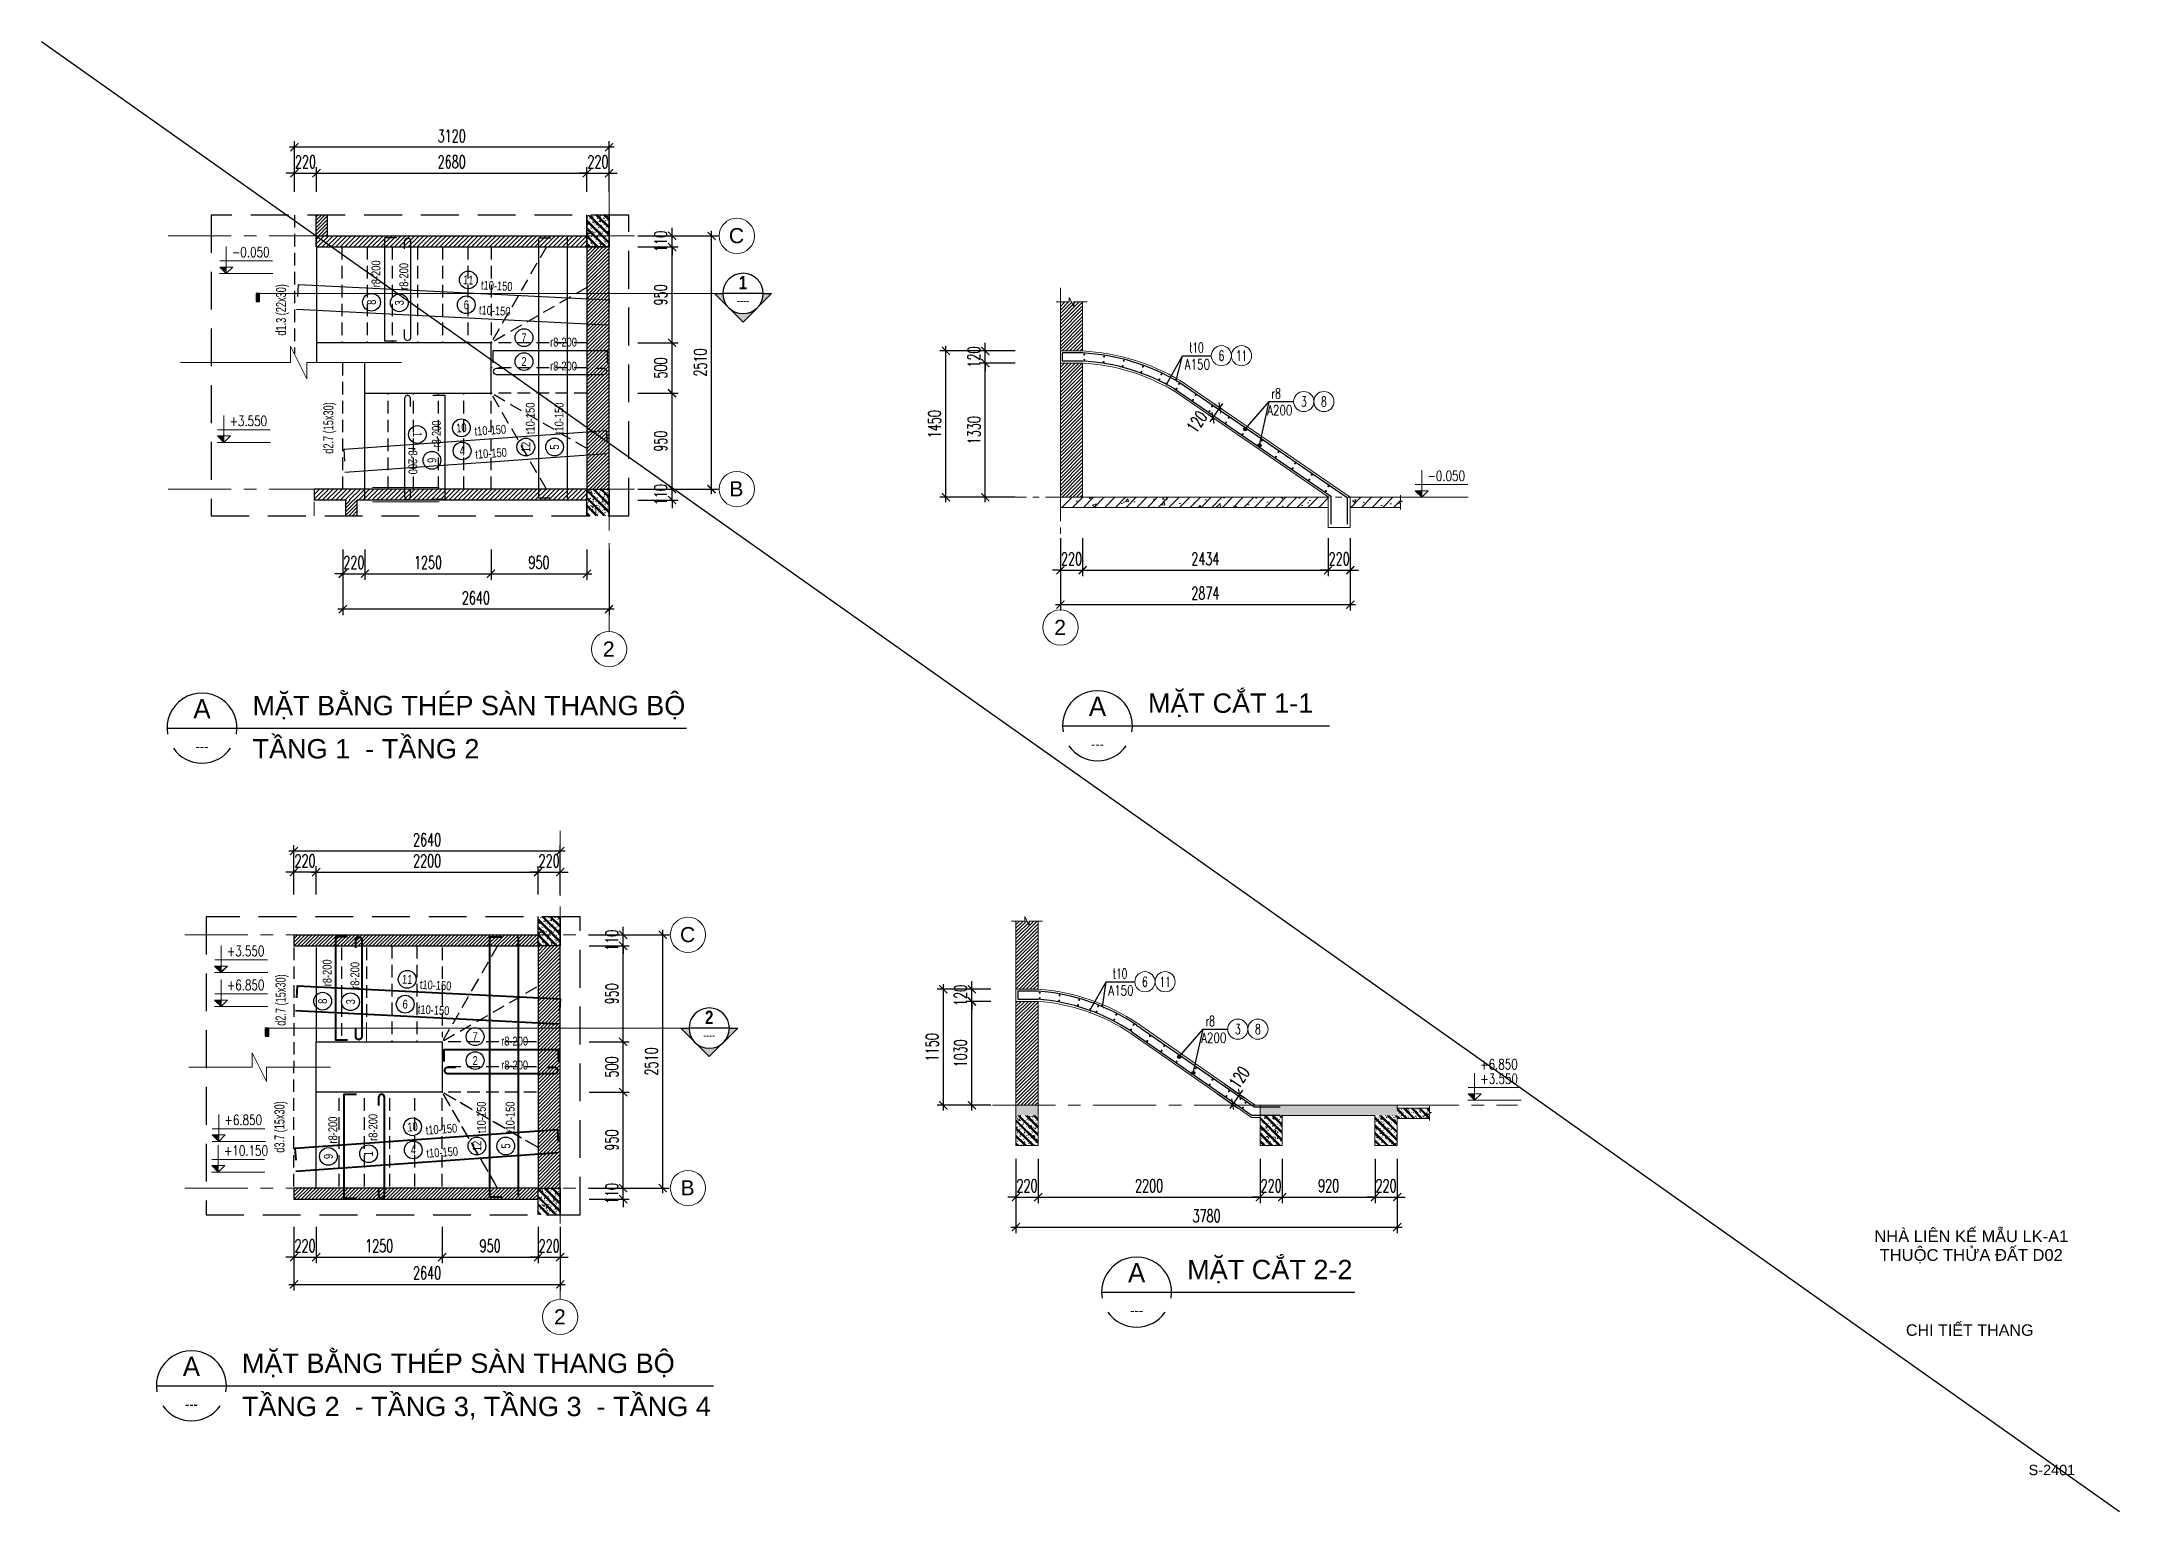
# Model space of a CAD drawing. Header units: millimetres. Extents: x -529861 to -223882, y -171969 to 61504.
# Drawn here: x -472310 to -451706, y -115524 to -100954 of the extents above; entities that cross this region are included whole.
import ezdxf
from ezdxf.enums import TextEntityAlignment as Align

# ---------------------------------------------------------------- set-up
doc = ezdxf.new("R2010")
doc.units = ezdxf.units.MM
doc.header["$LTSCALE"] = 5000
for name, pattern in [('CENTER', [2, 1.25, -0.25, 0.25, -0.25]), ('HIDDEN', [0.375, 0.25, -0.125]), ('Overhead', [3.96875, 2.38125, -1.5875])]:
    doc.linetypes.add(name, pattern=pattern)
doc.layers.get('Defpoints').update_dxf_attribs({"color": 143})
for name, color, linetype, lineweight in [('06- General text', 2, 'Continuous', 25), ('07- Hidden', 8, 'HIDDEN', 15), ('08- Note', 6, 'Continuous', 25), ('A-CLNG-FNSH-1', 250, 'Continuous', 5), ('A-FLOR', 7, 'Continuous', 9), ('A-FLOR-PATT-1', 8, 'Continuous', 5), ('A-WALL-PATT-1', 8, 'Continuous', 5), ('A-WALL-PROJECTION', 7, 'Continuous', 9), ('G-ANNO-TTLB', 7, 'Continuous', 18), ('I-FURN', 9, 'Continuous', 9), ('kata_grid', 8, 'CENTER', 5), ('kata_text', 7, 'Continuous', 30), ('KC-HATCH', 8, 'Continuous', 15), ('S- Rien', 3, 'Continuous', 50), ('S-BEAM-1', 7, 'Continuous', 5), ('S-COLS-CUT', 1, 'Continuous', 25), ('S-COLS-PROJECTION', 7, 'Continuous', 9), ('S-COLS-PROJECTION-1', 7, 'Continuous', 25), ('S-COLS-PROJECTION-2', 7, 'Continuous', 5), ('S-Concrete', 4, 'Continuous', 25), ('S-dims', 8, 'Continuous', 18), ('S-GRID-IDEN', 7, 'Continuous', 9), ('S-hatch', 8, 'Continuous', 5), ('S-Leader', 8, 'Continuous', 18), ('S-STRS-1', 7, 'Continuous', 5), ('S-STRS-ANNO', 7, 'Continuous', 5), ('S-STRS-CUT', 1, 'Continuous', 18), ('S-STRS-MBND', 8, 'Overhead', 5), ('S-text', 2, 'Continuous', 20), ('S-TEXT35', 3, 'Continuous', 30), ('S-Thep', 3, 'Continuous', 40)]:
    doc.layers.add(name, color=color, linetype=linetype, lineweight=lineweight)
for name, color, linetype in [('KCS_BORDER', 3, 'Continuous'), ('KCS_HIDDEN', 8, 'HIDDEN'), ('KCS_SOTHEP_CIRCLE', 1, 'Continuous'), ('KCS_SOTHEP_TEXT', 2, 'Continuous'), ('KCS_STEEL_BOTTOM', 4, 'Continuous'), ('KCS_STEEL_TOP', 4, 'HIDDEN'), ('KCS_TEXT', 2, 'Continuous'), ('KCS_TEXT_BANVE_SO', 1, 'Continuous'), ('KCS_TEXT_BANVE_TEN', 162, 'Continuous')]:
    doc.layers.add(name, color=color, linetype=linetype)
doc.layers.add('KCS_Plotter', color=11, linetype='Continuous', plot=False)
doc.styles.add('.VnArialH', font='')
doc.styles.add('Arial_1', font='arial.ttf', dxfattribs={"height": 300})
doc.styles.add('Arial_13', font='arial.ttf', dxfattribs={"height": 2.5})
doc.styles.add('Arial_14', font='arial.ttf', dxfattribs={"height": 2.5})
doc.styles.add('Arial_2', font='arial.ttf', dxfattribs={"height": 180})
doc.styles.add('Brief text', font='')
doc.styles.add('General text 1', font='')
doc.styles.add('KCS_SMTEXT', font='arial.ttf', dxfattribs={"width": 0.7})
doc.styles.add('VNAVANTH', font='')
doc.styles.add('vnavanthb', font='')
doc.styles.add('vnsimpli', font='vnsimli.shx', dxfattribs={"width": 0.65})
doc.styles.get('.VnArialH').set_extended_font_data('.VnArialH')
doc.styles.get('Brief text').set_extended_font_data('.VnHelvetInsH', bold=True)
doc.styles.get('General text 1').set_extended_font_data('.VnAvantH')
doc.styles.get('VNAVANTH').set_extended_font_data('.VnAvantH')
doc.styles.get('vnavanthb').set_extended_font_data('.VnAvantH', bold=True)
doc.dimstyles.new('kata_dim_40', dxfattribs={"dimscale": 40, "dimtxt": 2.5, "dimasz": 1.5, "dimexe": 1.5, "dimexo": 2.5, "dimtad": 1, "dimdec": 0, "dimzin": 0, "dimdsep": 46, "dimtxsty": 'vnsimpli', "dimblk": 'kata_block_ArchTick', "dimcen": 0.09, "dimdle": 1.2, "dimclrd": 8, "dimclre": 8, "dimclrt": 3, "dimadec": 0, "dimazin": 0, "dimtfac": 1, "dimtdec": 0, "dimtix": 1, "dimtofl": 0, "dimtmove": 0, "dimatfit": 3, "dimfxl": 3.75, "dimfxlon": 1, "dimtolj": 1, "dimtzin": 0, "dimarcsym": 0})
doc.dimstyles.new('KCS_DIM75', dxfattribs={"dimscale": 75, "dimtxt": 2.5, "dimasz": 1.6, "dimexe": 1.2, "dimexo": 0, "dimgap": 1, "dimtad": 1, "dimdec": 0, "dimzin": 0, "dimdsep": 46, "dimtxsty": 'vnsimpli', "dimblk": 'ARCHTICK', "dimcen": 0, "dimdle": 1, "dimclrd": 256, "dimclre": 256, "dimclrt": 2, "dimadec": 0, "dimazin": 0, "dimtfac": 1, "dimtdec": 0, "dimtix": 1, "dimtmove": 2, "dimatfit": 3, "dimfxl": 1, "dimtolj": 1, "dimtzin": 0, "dimarcsym": 0})
pattern_1 = [(50, (-473292.744, -110849.77), (91.09195, -7.9692), [9.525, -104.775]), (355, (-473292.74, -110849.77), (-17.6212, 95.5283), [7.62, -83.82]), (100.451, (-473285.15, -110850.44), (73.47134, 87.55785), [8.095, -89.045]), (46.184, (-473292.74, -110824.37), (135.5398, -21.0213), [14.287, -157.162]), (96.636, (-473281.45, -110826.12), (118.7017, 123.7142), [12.143, -133.568]), (351.184, (-473292.74, -110824.37), (118.7029, 123.713), [11.43, -125.73]), (21, (-473280.044, -110830.72), (75.80726, -51.1323), [9.525, -104.775]), (226, (-473280.04, -110830.72), (85.3288, -46.42365), [7.62, -83.82]), (71.451, (-473273.73, -110834.98), (106.7084, 40.9602), [8.095, -89.045]), (67.5, (-473292.744, -110849.772), (-19.80149, 37.3855), [3.353, -79.451, 3.353, -81.737, -84.137]), (67.5, (-473292.744, -110849.772), (-19.80149, 37.3855), [-167.894, 3.353, -80.785]), (4.5, (-473292.744, -110849.772), (35.98546, 48.2732), [3.353, -45.161, 3.353, -77.546, -32.067]), (4.5, (-473292.744, -110849.772), (35.98546, 48.2732), [-129.413, 3.353, -28.715]), (327.5, (-473321.065, -110849.772), (67.79551, -2.86403), [3.353, -28.397, 3.353, -95.707, -131.445]), (327.5, (-473321.065, -110849.772), (67.79551, -2.86403), [-130.81, 3.353, -128.092]), (317.5, (-473333.765, -110849.77), (74.06478, 12.71375), [3.353, -37.922, 3.353, -62.433, -93.345]), (317.5, (-473333.765, -110849.77), (74.06478, 12.71375), [-107.061, 3.353, -89.992]), (315, (-473292.744, -110849.77), (38.1661, 38.1661), []), (315, (-473292.744, -110834.215), (38.1661, 38.1661), [])]
pattern_2 = [(45, (-473292.744, -110849.772), (-17.67767, 17.67767), [])]
pattern_3 = [(50, (-461147.81, -108347.87), (91.092, -7.9692), [9.525, -104.775]), (355, (-461147.81, -108347.87), (-17.6212, 95.5283), [7.62, -83.82]), (100.451, (-461140.22, -108348.53), (73.4713, 87.5579), [8.095, -89.045]), (46.184, (-461147.81, -108322.47), (135.5398, -21.0213), [14.288, -157.163]), (96.636, (-461136.52, -108324.22), (118.7017, 123.714), [12.143, -133.568]), (351.184, (-461147.81, -108322.47), (118.703, 123.713), [11.43, -125.73]), (21, (-461135.11, -108328.82), (75.8073, -51.1323), [9.525, -104.775]), (226, (-461135.11, -108328.82), (85.3288, -46.4237), [7.62, -83.82]), (71.451, (-461128.79, -108333.08), (106.7084, 40.9602), [8.095, -89.045]), (67.5, (-461147.81, -108347.87), (-19.80149, 37.3855), [3.353, -79.451, 3.353, -81.737, -84.137]), (67.5, (-461147.81, -108347.87), (-19.80149, 37.3855), [-167.894, 3.353, -80.785]), (4.5, (-461147.81, -108347.87), (35.98546, 48.2732), [3.353, -45.161, 3.353, -77.546, -32.068]), (4.5, (-461147.81, -108347.87), (35.98546, 48.2732), [-129.413, 3.353, -28.715]), (327.5, (-461176.132, -108347.87), (67.7955, -2.86403), [3.353, -28.397, 3.353, -95.707, -131.445]), (327.5, (-461176.132, -108347.87), (67.7955, -2.86403), [-130.81, 3.353, -128.092]), (317.5, (-461188.83, -108347.87), (74.0648, 12.71375), [3.353, -37.922, 3.353, -62.433, -93.345]), (317.5, (-461188.83, -108347.87), (74.0648, 12.71375), [-107.061, 3.353, -89.992]), (315, (-461147.81, -108347.87), (38.1661, 38.1661), []), (315, (-461147.81, -108332.31), (38.1661, 38.1661), [])]
pattern_4 = [(50, (-473777.28, -117778.216), (91.09195, -7.9692), [9.525, -104.775]), (355, (-473777.28, -117778.22), (-17.6212, 95.5283), [7.62, -83.82]), (100.451, (-473769.69, -117778.88), (73.47134, 87.55785), [8.095, -89.045]), (46.184, (-473777.28, -117752.82), (135.5398, -21.0213), [14.287, -157.162]), (96.636, (-473765.98, -117754.57), (118.7017, 123.7142), [12.143, -133.568]), (351.184, (-473777.28, -117752.82), (118.7029, 123.713), [11.43, -125.73]), (21, (-473764.58, -117759.166), (75.80726, -51.1323), [9.525, -104.775]), (226, (-473764.58, -117759.17), (85.3288, -46.42365), [7.62, -83.82]), (71.451, (-473758.26, -117763.43), (106.7084, 40.9602), [8.095, -89.045]), (67.5, (-473777.28, -117778.216), (-19.80149, 37.3855), [3.353, -79.451, 3.353, -81.737, -84.137]), (67.5, (-473777.28, -117778.216), (-19.80149, 37.3855), [-167.894, 3.353, -80.785]), (4.5, (-473777.28, -117778.216), (35.98546, 48.2732), [3.353, -45.161, 3.353, -77.546, -32.067]), (4.5, (-473777.28, -117778.216), (35.98546, 48.2732), [-129.413, 3.353, -28.715]), (327.5, (-473805.6, -117778.216), (67.79551, -2.86403), [3.353, -28.397, 3.353, -95.707, -131.445]), (327.5, (-473805.6, -117778.216), (67.79551, -2.86403), [-130.81, 3.353, -128.092]), (317.5, (-473818.3, -117778.216), (74.06478, 12.71375), [3.353, -37.922, 3.353, -62.433, -93.345]), (317.5, (-473818.3, -117778.216), (74.06478, 12.71375), [-107.061, 3.353, -89.992]), (315, (-473777.28, -117778.216), (38.1661, 38.1661), []), (315, (-473777.28, -117762.66), (38.1661, 38.1661), [])]
pattern_5 = [(45, (-473777.278, -117778.216), (-17.67767, 17.67767), [])]

msp = doc.modelspace()

# ---------------------------------------------------------------- texts
at = {"color": 3, "style": 'vnsimpli', "width": 0.75}
msp.add_attdef('+6.850', (-458045.73, -111141.73), '%%p0.000', height=100, dxfattribs=at)
at = {"layer": 'G-ANNO-TTLB', "lineweight": 9, "attachment_point": 1}
for s, insert, char_height, width, style in [('NHÀ LIÊN K', (-454136.91, -112736.89), 117.188, 1101.0765, 'Arial_13'), ('\\fArial|b0|i0|c254|p34|;Ộ', (-453746.24, -112922.93), 117.1884, 154.0755, 'Arial_14'), ('\\fArial|b0|i0|c254|p34|;Ử', (-453234.64, -112922.93), 117.1884, 169.1073, 'Arial_14'), ('\\fArial|b0|i0|c254|p34|;Ế', (-453228.43, -112736.89), 117.1884, 131.5279, 'Arial_14'), (' M', (-453119.91, -112736.89), 117.188, 217.9605, 'Arial_13'), ('\\fArial|b0|i0|c254|p34|;Ẫ', (-452940.08, -112736.89), 117.1884, 131.5279, 'Arial_14'), ('\\fArial|b0|i0|c254|p34|;Ấ', (-452822.25, -112922.93), 117.1884, 131.5279, 'Arial_14'), ('U LK-A1', (-452831.56, -112736.89), 117.188, 747.8301, 'Arial_13'), ('THU', (-454084.2, -112922.93), 117.188, 409.6155, 'Arial_13'), ('C TH', (-453619.11, -112922.93), 117.188, 465.9846, 'Arial_13'), ('A ', (-453095.11, -112922.93), 117.188, 187.897, 'Arial_13'), ('Đ', (-452940.08, -112922.93), 117.19, 142.8017, 'Arial_13'), ('T D02', (-452713.73, -112922.93), 117.188, 541.1434, 'Arial_13')]:
    msp.add_mtext(s, dxfattribs=dict(at, insert=insert, char_height=char_height, width=width, style=style))
at = {"layer": 'KCS_SOTHEP_TEXT', "linetype": 'ByBlock', "ltscale": 1500, "style": 'KCS_SMTEXT', "width": 0.75}
for s, rotation, p in [('11', 357.147919, (-468078.35, -103317.09)), ('8', 90, (-469038.12, -103537.77)), ('3', 90, (-468762.06, -103543.56)), ('6', 357.147919, (-468098.26, -103563.06)), ('1', 270, (-468583.52, -104849.27)), ('10', 4.039281, (-468147, -104782.75)), ('4', 4.039281, (-468139.44, -105011.49)), ('12', 90, (-467508.11, -104973.14)), ('5', 90, (-467222.73, -104973.14)), ('9', 90, (-468439.52, -105105.27)), ('11', 357.147919, (-468684.3, -110249.64)), ('8', 90, (-469522.65, -110466.22)), ('3', 90, (-469246.59, -110472)), ('6', 357.147919, (-468704.2, -110495.62)), ('10', 4.039281, (-468631.53, -111711.2)), ('12', 90, (-467992.65, -111901.58)), ('9', 90, (-469465.93, -112004.96)), ('1', 90, (-469067.32, -111978.12)), ('4', 4.039281, (-468623.98, -111939.93)), ('5', 90, (-467707.26, -111901.58))]:
    msp.add_text(s, height=88, rotation=rotation, dxfattribs=at).set_placement(p, align=Align.MIDDLE_CENTER)
for s, p in [('7', (-467526.23, -103889.03)), ('2', (-467526.23, -104126.51)), ('7', (-468010.76, -110817.47)), ('2', (-468010.76, -111054.96))]:
    msp.add_text(s, height=88, dxfattribs=at).set_placement(p, align=Align.MIDDLE_CENTER)
at = {"layer": 'KCS_TEXT', "linetype": 'ByBlock', "ltscale": 1500, "style": 'KCS_SMTEXT', "width": 0.75}
for s, rotation, p in [('r8-200', 90, (-468950.12, -103390)), ('r8-200', 90, (-468674.06, -103415.56)), ('t10-150', 357.147919, (-467954.89, -103411.35)), ('t10-150', 357.147919, (-467974.79, -103657.32)), ('t10-150', 90, (-467420.11, -104845.14)), ('t10-150', 90, (-467134.73, -104845.14)), ('r8-200', 90, (-468351.52, -104977.27)), ('t10-150', 4.039281, (-468013.12, -104861.52)), ('r8-200', 270, (-468671.52, -104977.27)), ('t10-150', 4.039281, (-468005.56, -105090.25)), ('r8-200', 90, (-469434.65, -110318.44)), ('r8-200', 90, (-469158.59, -110344)), ('t10-150', 357.147919, (-468560.84, -110343.9)), ('t10-150', 357.147919, (-468580.74, -110589.88)), ('r8-200', 90, (-469377.93, -111876.96)), ('r8-200', 90, (-468979.32, -111850.12)), ('t10-150', 90, (-467904.65, -111773.58)), ('t10-150', 90, (-467619.26, -111773.58)), ('t10-150', 4.039281, (-468497.65, -111789.96)), ('t10-150', 4.039281, (-468490.1, -112018.7))]:
    msp.add_text(s, height=88, rotation=rotation, dxfattribs=at).set_placement(p)
at = {"layer": 'KCS_TEXT', "linetype": 'ByBlock', "ltscale": 1500, "style": 'KCS_SMTEXT', "width": 0.65}
for s, p in [('d1.3 (22x30)', (-469885.54, -103613.98)), ('d2.7 (15x30)', (-469416.45, -104784.51)), ('d2.7 (15x30)', (-469889.71, -110454.93)), ('d3.7 (15x30)', (-469900.98, -111712.95))]:
    msp.add_text(s, height=100, rotation=90, dxfattribs=at).set_placement(p, align=Align.CENTER)
at = {"layer": 'KCS_TEXT', "linetype": 'ByBlock', "ltscale": 1500, "style": 'KCS_SMTEXT', "width": 0.75}
for p in [(-467267.74, -103977.03), (-467267.74, -104214.51), (-467752.28, -110905.47), (-467752.28, -111142.96)]:
    msp.add_text('r8-200', height=88, dxfattribs=at).set_placement(p)
at = {"layer": 'KCS_TEXT_BANVE_SO', "linetype": 'ByBlock', "style": 'Arial_13'}
msp.add_text('S-2401', height=102.6, dxfattribs=at).set_placement((-452607.28, -115164.24))
at = {"layer": 'KCS_TEXT_BANVE_TEN', "linetype": 'ByBlock', "style": 'Arial_13'}
msp.add_text('CHI TIẾT THANG', height=114, dxfattribs=at).set_placement((-453823.48, -113783.16))
at = {"layer": 'S-GRID-IDEN', "char_height": 150, "attachment_point": 1}
for s, insert, width, style in [('C', (-465494.84, -102802.53), 184.3881, 'Arial_1'), ('B', (-465489.84, -105312.53), 172.3628, 'Arial_1'), ('2', (-462268.37, -106685.82), 144.3037, 'Arial_2'), ('2', (-466744.06, -106900.6), 144.3037, 'Arial_1'), ('C', (-465979.37, -109730.98), 184.3881, 'Arial_1'), ('B', (-465974.37, -112240.98), 172.3628, 'Arial_1'), ('2', (-467228.59, -113520.28), 144.3037, 'Arial_1')]:
    msp.add_mtext(s, dxfattribs=dict(at, insert=insert, width=width, style=style))

# ---------------------------------------------------------------- blocks, each defined once
blk = doc.blocks.new('HBH_STR_COLUMN_REC - 220x400mm-1577201-MB CHI TIẾT THANG TẦNG 1')
at = {"layer": 'S-COLS-CUT'}
for p, q in [((-110, -200), (-110, 117)), ((110, 117), (110, -200)), ((110, -200), (-110, -200))]:
    blk.add_line(p, q, dxfattribs=at)
blk = doc.blocks.new('HBH_STR_COLUMN_REC - 220x400mm-1287819-MB CHI TIẾT THANG TẦNG 1')
at = {"layer": 'S-COLS-CUT'}
for p, q in [((-110, 200), (110, 200)), ((-110, -64), (-110, 200)), ((110, 200), (110, -64))]:
    blk.add_line(p, q, dxfattribs=at)
blk = doc.blocks.new('KE TV - KE TV-871195-MB CHI TIẾT THANG TẦNG 1')
at = {"layer": 'I-FURN'}
for p, q in [((-1145, -300), (-1006, -300)), ((-1145, -300), (-1006, -300)), ((-1006, -300), (-1145, -300))]:
    blk.add_line(p, q, dxfattribs=at)
blk = doc.blocks.new('Grid - CIRCLE 3_5mm-333445-MB CHI TIẾT THANG TẦNG 1')
at = {"layer": 'S-GRID-IDEN'}
blk.add_circle((0, 0), 3.5, dxfattribs=at)
blk = doc.blocks.new('_ArchTick')
at = {"color": 0, "linetype": 'ByBlock', "const_width": 0.15}
blk.add_lwpolyline([(-0.5, -0.5), (0.5, 0.5)], dxfattribs=at)
blk = doc.blocks.new('*D1321')
at = {"layer": 'Defpoints', "color": 0, "linetype": 'ByBlock', "ltscale": 1500, "transparency": 16777216}
for p in [(-466397, -105390), (-466058, -105390), (-466397, -105500)]:
    blk.add_point(p, dxfattribs=at)
at = {"layer": 'S-dims', "linetype": 'ByBlock', "lineweight": -2, "ltscale": 1500, "transparency": 16777216}
for p, q in [((-466397, -105390), (-465998, -105390)), ((-466058, -105390), (-466058, -105310)), ((-466058, -105500), (-466058, -105390)), ((-466397, -105500), (-465998, -105500)), ((-466058, -105500), (-466058, -105580))]:
    blk.add_line(p, q, dxfattribs=at)
at = {"layer": 'S-dims', "linetype": 'ByBlock', "lineweight": -2, "ltscale": 1500, "transparency": 16777216, "xscale": 80, "yscale": 80, "zscale": 80}
for p, rotation in [((-466058, -105390), 270), ((-466058, -105500), 90)]:
    blk.add_blockref('_ArchTick', p, dxfattribs=dict(at, rotation=rotation))
at = {"layer": 'S-dims', "color": 2, "linetype": 'ByBlock', "ltscale": 1500, "transparency": 16777216, "insert": (-466171, -105445), "char_height": 125, "attachment_point": 5, "rotation": 90, "style": 'vnsimpli'}
blk.add_mtext('\\A1;110', dxfattribs=at)
blk = doc.blocks.new('*D1322')
at = {"layer": 'Defpoints', "color": 0, "linetype": 'ByBlock', "ltscale": 1500, "transparency": 16777216}
for p in [(-466397, -104440), (-466058, -104440), (-466397, -105390)]:
    blk.add_point(p, dxfattribs=at)
at = {"layer": 'S-dims', "linetype": 'ByBlock', "lineweight": -2, "ltscale": 1500, "transparency": 16777216}
for p, q in [((-466397, -104440), (-465998, -104440)), ((-466058, -105440), (-466058, -104390)), ((-466397, -105390), (-465998, -105390))]:
    blk.add_line(p, q, dxfattribs=at)
at = {"layer": 'S-dims', "linetype": 'ByBlock', "lineweight": -2, "ltscale": 1500, "transparency": 16777216, "xscale": 80, "yscale": 80, "zscale": 80}
for p, rotation in [((-466058, -104440), 90), ((-466058, -105390), 270)]:
    blk.add_blockref('_ArchTick', p, dxfattribs=dict(at, rotation=rotation))
at = {"layer": 'S-dims', "color": 2, "linetype": 'ByBlock', "ltscale": 1500, "transparency": 16777216, "insert": (-466171, -104915), "char_height": 125, "attachment_point": 5, "rotation": 90, "style": 'vnsimpli'}
blk.add_mtext('\\A1;950', dxfattribs=at)
blk = doc.blocks.new('*D1323')
at = {"layer": 'Defpoints', "color": 0, "linetype": 'ByBlock', "ltscale": 1500, "transparency": 16777216}
for p in [(-466397, -103940), (-466058, -103940), (-466397, -104440)]:
    blk.add_point(p, dxfattribs=at)
at = {"layer": 'S-dims', "linetype": 'ByBlock', "lineweight": -2, "ltscale": 1500, "transparency": 16777216}
for p, q in [((-466397, -103940), (-465998, -103940)), ((-466058, -104490), (-466058, -103890)), ((-466397, -104440), (-465998, -104440))]:
    blk.add_line(p, q, dxfattribs=at)
at = {"layer": 'S-dims', "linetype": 'ByBlock', "lineweight": -2, "ltscale": 1500, "transparency": 16777216, "xscale": 80, "yscale": 80, "zscale": 80}
for p, rotation in [((-466058, -103940), 90), ((-466058, -104440), 270)]:
    blk.add_blockref('_ArchTick', p, dxfattribs=dict(at, rotation=rotation))
at = {"layer": 'S-dims', "color": 2, "linetype": 'ByBlock', "ltscale": 1500, "transparency": 16777216, "insert": (-466171, -104190), "char_height": 125, "attachment_point": 5, "rotation": 90, "style": 'vnsimpli'}
blk.add_mtext('\\A1;500', dxfattribs=at)
blk = doc.blocks.new('*D1324')
at = {"layer": 'Defpoints', "color": 0, "linetype": 'ByBlock', "ltscale": 1500, "transparency": 16777216}
for p in [(-466397, -102990), (-466058, -102990), (-466397, -103940)]:
    blk.add_point(p, dxfattribs=at)
at = {"layer": 'S-dims', "linetype": 'ByBlock', "lineweight": -2, "ltscale": 1500, "transparency": 16777216}
for p, q in [((-466397, -102990), (-465998, -102990)), ((-466058, -103990), (-466058, -102940)), ((-466397, -103940), (-465998, -103940))]:
    blk.add_line(p, q, dxfattribs=at)
at = {"layer": 'S-dims', "linetype": 'ByBlock', "lineweight": -2, "ltscale": 1500, "transparency": 16777216, "xscale": 80, "yscale": 80, "zscale": 80}
for p, rotation in [((-466058, -102990), 90), ((-466058, -103940), 270)]:
    blk.add_blockref('_ArchTick', p, dxfattribs=dict(at, rotation=rotation))
at = {"layer": 'S-dims', "color": 2, "linetype": 'ByBlock', "ltscale": 1500, "transparency": 16777216, "insert": (-466171, -103465), "char_height": 125, "attachment_point": 5, "rotation": 90, "style": 'vnsimpli'}
blk.add_mtext('\\A1;950', dxfattribs=at)
blk = doc.blocks.new('*D1325')
at = {"layer": 'Defpoints', "color": 0, "linetype": 'ByBlock', "ltscale": 1500, "transparency": 16777216}
for p in [(-466397, -102880), (-466397, -102990), (-466058, -102880)]:
    blk.add_point(p, dxfattribs=at)
at = {"layer": 'S-dims', "linetype": 'ByBlock', "lineweight": -2, "ltscale": 1500, "transparency": 16777216}
for p, q in [((-466058, -102880), (-466058, -102800)), ((-466397, -102880), (-465998, -102880)), ((-466397, -102990), (-465998, -102990)), ((-466058, -102990), (-466058, -102880)), ((-466058, -102990), (-466058, -103070))]:
    blk.add_line(p, q, dxfattribs=at)
at = {"layer": 'S-dims', "linetype": 'ByBlock', "lineweight": -2, "ltscale": 1500, "transparency": 16777216, "xscale": 80, "yscale": 80, "zscale": 80}
for p, rotation in [((-466058, -102880), 270), ((-466058, -102990), 90)]:
    blk.add_blockref('_ArchTick', p, dxfattribs=dict(at, rotation=rotation))
at = {"layer": 'S-dims', "color": 2, "linetype": 'ByBlock', "ltscale": 1500, "transparency": 16777216, "insert": (-466171, -102935), "char_height": 125, "attachment_point": 5, "rotation": 90, "style": 'vnsimpli'}
blk.add_mtext('\\A1;110', dxfattribs=at)
blk = doc.blocks.new('*D1326')
at = {"layer": 'Defpoints', "color": 0, "linetype": 'ByBlock', "ltscale": 1500, "transparency": 16777216}
for p in [(-466397, -102880), (-465666, -102880), (-466327, -105390)]:
    blk.add_point(p, dxfattribs=at)
at = {"layer": 'S-dims', "linetype": 'ByBlock', "lineweight": -2, "ltscale": 1500, "transparency": 16777216}
for p, q in [((-466397, -102880), (-465606, -102880)), ((-465666, -105440), (-465666, -102830)), ((-466327, -105390), (-465606, -105390))]:
    blk.add_line(p, q, dxfattribs=at)
at = {"layer": 'S-dims', "linetype": 'ByBlock', "lineweight": -2, "ltscale": 1500, "transparency": 16777216, "xscale": 80, "yscale": 80, "zscale": 80}
for p, rotation in [((-465666, -102880), 90), ((-465666, -105390), 270)]:
    blk.add_blockref('_ArchTick', p, dxfattribs=dict(at, rotation=rotation))
at = {"layer": 'S-dims', "color": 2, "linetype": 'ByBlock', "ltscale": 1500, "transparency": 16777216, "insert": (-465778, -104135), "char_height": 125, "attachment_point": 5, "rotation": 90, "style": 'vnsimpli'}
blk.add_mtext('\\A1;2510', dxfattribs=at)
blk = doc.blocks.new('kata_block_CT')
at = {"layer": 'S-dims', "linetype": 'ByBlock', "ltscale": 1500}
blk.add_hatch(color=256, dxfattribs=at).paths.add_polyline_path([(0, 1.6), (-1.61, 1.6), (0, 0)])
h = blk.add_hatch(dxfattribs=at)
h.set_pattern_fill('ANSI31', color=256, scale=1.406, style=0)
h.paths.add_polyline_path([(0, 1.6), (0, 0), (1.61, 1.6)])
for p, q in [((11.56, 0), (-1.64, 0)), ((-1.59, 3.14), (11.47, 3.14))]:
    blk.add_line(p, q, dxfattribs=at)
for points in [[(0, 6.69), (0, 0)], [(0, 0), (-1.61, 1.6), (0, 1.6)], [(0, 0), (1.61, 1.6), (0, 1.6)]]:
    blk.add_lwpolyline(points, dxfattribs=at)
at = {"layer": 'S-dims', "color": 3, "style": 'vnsimpli', "width": 0.75}
blk.add_attdef('CT', (1.41, 4.07), '', height=2.5, dxfattribs=at)
blk = doc.blocks.new('*D1327')
at = {"layer": 'Defpoints', "color": 0, "linetype": 'ByBlock', "ltscale": 1500, "transparency": 16777216}
for p in [(-469323, -105990), (-469103, -105990), (-469103, -106229)]:
    blk.add_point(p, dxfattribs=at)
at = {"layer": 'S-dims', "linetype": 'ByBlock', "lineweight": -2, "ltscale": 1500, "transparency": 16777216}
for p, q in [((-469323, -105990), (-469323, -106289)), ((-469103, -105990), (-469103, -106289)), ((-469323, -106229), (-469403, -106229)), ((-469323, -106229), (-469103, -106229)), ((-469103, -106229), (-469023, -106229))]:
    blk.add_line(p, q, dxfattribs=at)
at = {"layer": 'S-dims', "linetype": 'ByBlock', "lineweight": -2, "ltscale": 1500, "transparency": 16777216, "xscale": 80, "yscale": 80, "zscale": 80}
blk.add_blockref('_ArchTick', (-469323, -106229), dxfattribs=at)
at = {"layer": 'S-dims', "linetype": 'ByBlock', "lineweight": -2, "ltscale": 1500, "transparency": 16777216, "xscale": 80, "yscale": 80, "zscale": 80, "rotation": 180}
blk.add_blockref('_ArchTick', (-469103, -106229), dxfattribs=at)
at = {"layer": 'S-dims', "color": 2, "linetype": 'ByBlock', "ltscale": 1500, "transparency": 16777216, "insert": (-469213, -106117), "char_height": 125, "attachment_point": 5, "style": 'vnsimpli'}
blk.add_mtext('\\A1;220', dxfattribs=at)
blk = doc.blocks.new('*D1328')
at = {"layer": 'Defpoints', "color": 0, "linetype": 'ByBlock', "ltscale": 1500, "transparency": 16777216}
for p in [(-469103, -105990), (-467853, -105990), (-467853, -106229)]:
    blk.add_point(p, dxfattribs=at)
at = {"layer": 'S-dims', "linetype": 'ByBlock', "lineweight": -2, "ltscale": 1500, "transparency": 16777216}
for p, q in [((-469103, -105990), (-469103, -106289)), ((-467853, -105990), (-467853, -106289)), ((-469153, -106229), (-467803, -106229))]:
    blk.add_line(p, q, dxfattribs=at)
at = {"layer": 'S-dims', "linetype": 'ByBlock', "lineweight": -2, "ltscale": 1500, "transparency": 16777216, "xscale": 80, "yscale": 80, "zscale": 80, "rotation": 180}
blk.add_blockref('_ArchTick', (-469103, -106229), dxfattribs=at)
at = {"layer": 'S-dims', "linetype": 'ByBlock', "lineweight": -2, "ltscale": 1500, "transparency": 16777216, "xscale": 80, "yscale": 80, "zscale": 80}
blk.add_blockref('_ArchTick', (-467853, -106229), dxfattribs=at)
at = {"layer": 'S-dims', "color": 2, "linetype": 'ByBlock', "ltscale": 1500, "transparency": 16777216, "insert": (-468478, -106117), "char_height": 125, "attachment_point": 5, "style": 'vnsimpli'}
blk.add_mtext('\\A1;1250', dxfattribs=at)
blk = doc.blocks.new('*D1329')
at = {"layer": 'Defpoints', "color": 0, "linetype": 'ByBlock', "ltscale": 1500, "transparency": 16777216}
for p in [(-467853, -105990), (-466903, -105990), (-466903, -106229)]:
    blk.add_point(p, dxfattribs=at)
at = {"layer": 'S-dims', "linetype": 'ByBlock', "lineweight": -2, "ltscale": 1500, "transparency": 16777216}
for p, q in [((-467853, -105990), (-467853, -106289)), ((-466903, -105990), (-466903, -106289)), ((-467903, -106229), (-466853, -106229))]:
    blk.add_line(p, q, dxfattribs=at)
at = {"layer": 'S-dims', "linetype": 'ByBlock', "lineweight": -2, "ltscale": 1500, "transparency": 16777216, "xscale": 80, "yscale": 80, "zscale": 80, "rotation": 180}
blk.add_blockref('_ArchTick', (-467853, -106229), dxfattribs=at)
at = {"layer": 'S-dims', "linetype": 'ByBlock', "lineweight": -2, "ltscale": 1500, "transparency": 16777216, "xscale": 80, "yscale": 80, "zscale": 80}
blk.add_blockref('_ArchTick', (-466903, -106229), dxfattribs=at)
at = {"layer": 'S-dims', "color": 2, "linetype": 'ByBlock', "ltscale": 1500, "transparency": 16777216, "insert": (-467378, -106117), "char_height": 125, "attachment_point": 5, "style": 'vnsimpli'}
blk.add_mtext('\\A1;950', dxfattribs=at)
blk = doc.blocks.new('*D1330')
at = {"layer": 'Defpoints', "color": 0, "linetype": 'ByBlock', "ltscale": 1500, "transparency": 16777216}
for p in [(-469323, -105990), (-466683, -105990), (-469323, -106580)]:
    blk.add_point(p, dxfattribs=at)
at = {"layer": 'S-dims', "linetype": 'ByBlock', "lineweight": -2, "ltscale": 1500, "transparency": 16777216}
for p, q in [((-469323, -105990), (-469323, -106640)), ((-466683, -105990), (-466683, -106640)), ((-466633, -106580), (-469373, -106580))]:
    blk.add_line(p, q, dxfattribs=at)
at = {"layer": 'S-dims', "linetype": 'ByBlock', "lineweight": -2, "ltscale": 1500, "transparency": 16777216, "xscale": 80, "yscale": 80, "zscale": 80, "rotation": 180}
blk.add_blockref('_ArchTick', (-469323, -106580), dxfattribs=at)
at = {"layer": 'S-dims', "linetype": 'ByBlock', "lineweight": -2, "ltscale": 1500, "transparency": 16777216, "xscale": 80, "yscale": 80, "zscale": 80}
blk.add_blockref('_ArchTick', (-466683, -106580), dxfattribs=at)
at = {"layer": 'S-dims', "color": 2, "linetype": 'ByBlock', "ltscale": 1500, "transparency": 16777216, "insert": (-468003, -106468), "char_height": 125, "attachment_point": 5, "style": 'vnsimpli'}
blk.add_mtext('\\A1;2640', dxfattribs=at)
blk = doc.blocks.new('*D1331')
at = {"layer": 'Defpoints', "color": 0, "linetype": 'ByBlock', "ltscale": 1500, "transparency": 16777216}
for p in [(-469583, -102259), (-469803, -102442), (-469583, -102442)]:
    blk.add_point(p, dxfattribs=at)
at = {"layer": 'S-dims', "linetype": 'ByBlock', "lineweight": -2, "ltscale": 1500, "transparency": 16777216}
for p, q in [((-469803, -102259), (-469883, -102259)), ((-469803, -102442), (-469803, -102199)), ((-469803, -102259), (-469583, -102259)), ((-469583, -102442), (-469583, -102199)), ((-469583, -102259), (-469503, -102259))]:
    blk.add_line(p, q, dxfattribs=at)
at = {"layer": 'S-dims', "linetype": 'ByBlock', "lineweight": -2, "ltscale": 1500, "transparency": 16777216, "xscale": 80, "yscale": 80, "zscale": 80}
blk.add_blockref('_ArchTick', (-469803, -102259), dxfattribs=at)
at = {"layer": 'S-dims', "linetype": 'ByBlock', "lineweight": -2, "ltscale": 1500, "transparency": 16777216, "xscale": 80, "yscale": 80, "zscale": 80, "rotation": 180}
blk.add_blockref('_ArchTick', (-469583, -102259), dxfattribs=at)
at = {"layer": 'S-dims', "color": 2, "linetype": 'ByBlock', "ltscale": 1500, "transparency": 16777216, "insert": (-469693, -102146), "char_height": 125, "attachment_point": 5, "style": 'vnsimpli'}
blk.add_mtext('\\A1;220', dxfattribs=at)
blk = doc.blocks.new('*D1332')
at = {"layer": 'Defpoints', "color": 0, "linetype": 'ByBlock', "ltscale": 1500, "transparency": 16777216}
for p in [(-466903, -102259), (-469583, -102442), (-466903, -102442)]:
    blk.add_point(p, dxfattribs=at)
at = {"layer": 'S-dims', "linetype": 'ByBlock', "lineweight": -2, "ltscale": 1500, "transparency": 16777216}
for p, q in [((-469633, -102259), (-466853, -102259)), ((-469583, -102442), (-469583, -102199)), ((-466903, -102442), (-466903, -102199))]:
    blk.add_line(p, q, dxfattribs=at)
at = {"layer": 'S-dims', "linetype": 'ByBlock', "lineweight": -2, "ltscale": 1500, "transparency": 16777216, "xscale": 80, "yscale": 80, "zscale": 80, "rotation": 180}
blk.add_blockref('_ArchTick', (-469583, -102259), dxfattribs=at)
at = {"layer": 'S-dims', "linetype": 'ByBlock', "lineweight": -2, "ltscale": 1500, "transparency": 16777216, "xscale": 80, "yscale": 80, "zscale": 80}
blk.add_blockref('_ArchTick', (-466903, -102259), dxfattribs=at)
at = {"layer": 'S-dims', "color": 2, "linetype": 'ByBlock', "ltscale": 1500, "transparency": 16777216, "insert": (-468243, -102146), "char_height": 125, "attachment_point": 5, "style": 'vnsimpli'}
blk.add_mtext('\\A1;2680', dxfattribs=at)
blk = doc.blocks.new('*D1333')
at = {"layer": 'Defpoints', "color": 0, "linetype": 'ByBlock', "ltscale": 1500, "transparency": 16777216}
for p in [(-466683, -102259), (-466903, -102442), (-466683, -102442)]:
    blk.add_point(p, dxfattribs=at)
at = {"layer": 'S-dims', "linetype": 'ByBlock', "lineweight": -2, "ltscale": 1500, "transparency": 16777216}
for p, q in [((-466903, -102259), (-466983, -102259)), ((-466903, -102442), (-466903, -102199)), ((-466903, -102259), (-466683, -102259)), ((-466683, -102442), (-466683, -102199)), ((-466683, -102259), (-466603, -102259))]:
    blk.add_line(p, q, dxfattribs=at)
at = {"layer": 'S-dims', "linetype": 'ByBlock', "lineweight": -2, "ltscale": 1500, "transparency": 16777216, "xscale": 80, "yscale": 80, "zscale": 80}
blk.add_blockref('_ArchTick', (-466903, -102259), dxfattribs=at)
at = {"layer": 'S-dims', "linetype": 'ByBlock', "lineweight": -2, "ltscale": 1500, "transparency": 16777216, "xscale": 80, "yscale": 80, "zscale": 80, "rotation": 180}
blk.add_blockref('_ArchTick', (-466683, -102259), dxfattribs=at)
at = {"layer": 'S-dims', "color": 2, "linetype": 'ByBlock', "ltscale": 1500, "transparency": 16777216, "insert": (-466793, -102146), "char_height": 125, "attachment_point": 5, "style": 'vnsimpli'}
blk.add_mtext('\\A1;220', dxfattribs=at)
blk = doc.blocks.new('*D1334')
at = {"layer": 'Defpoints', "color": 0, "linetype": 'ByBlock', "ltscale": 1500, "transparency": 16777216}
for p in [(-469803, -102002), (-469803, -102442), (-466683, -102442)]:
    blk.add_point(p, dxfattribs=at)
at = {"layer": 'S-dims', "linetype": 'ByBlock', "lineweight": -2, "ltscale": 1500, "transparency": 16777216}
for p, q in [((-469803, -102442), (-469803, -101942)), ((-466683, -102442), (-466683, -101942)), ((-466633, -102002), (-469853, -102002))]:
    blk.add_line(p, q, dxfattribs=at)
at = {"layer": 'S-dims', "linetype": 'ByBlock', "lineweight": -2, "ltscale": 1500, "transparency": 16777216, "xscale": 80, "yscale": 80, "zscale": 80, "rotation": 180}
blk.add_blockref('_ArchTick', (-469803, -102002), dxfattribs=at)
at = {"layer": 'S-dims', "linetype": 'ByBlock', "lineweight": -2, "ltscale": 1500, "transparency": 16777216, "xscale": 80, "yscale": 80, "zscale": 80}
blk.add_blockref('_ArchTick', (-466683, -102002), dxfattribs=at)
at = {"layer": 'S-dims', "color": 2, "linetype": 'ByBlock', "ltscale": 1500, "transparency": 16777216, "insert": (-468243, -101890), "char_height": 125, "attachment_point": 5, "style": 'vnsimpli'}
blk.add_mtext('\\A1;3120', dxfattribs=at)
blk = doc.blocks.new('*U1335')
blk.add_line((1, 0), (135.11, 0))
for major_axis, start_param, end_param in [((9.04, 0), -0.176637, 3.316767), ((-9.04, 0.01), 0.612827, 2.529211)]:
    blk.add_ellipse((10.04, 0), major_axis=major_axis, ratio=1, start_param=start_param, end_param=end_param)
at = {"layer": 'S-TEXT35', "style": 'VNAVANTH'}
for tag, height, p in [('VIEW-NUMBER', 5, (10.04, 1.5)), ('SHEET_NUMBER', 2.5, (10.04, -5))]:
    blk.add_attdef(tag, text='', height=height, dxfattribs=at).set_placement(p, align=Align.CENTER)
for tag, p in [('VIET_NAME', (21.64, 3.33)), ('ENGLISH_NAME', (21.64, -7.83))]:
    blk.add_attdef(tag, p, '', height=5, dxfattribs=at)
blk = doc.blocks.new('HBH_STR_COLUMN_REC - 220x400mm-1577201-MB CHI TIẾT THANG TẦNG 2 - TẦNG 3')
at = {"layer": 'S-COLS-CUT'}
for p, q in [((-110, -200), (-110, 90)), ((110, 90), (110, -200)), ((110, -200), (-110, -200))]:
    blk.add_line(p, q, dxfattribs=at)
blk = doc.blocks.new('HBH_STR_COLUMN_REC - 220x400mm-1287819-MB CHI TIẾT THANG TẦNG 2 - TẦNG 3')
at = {"layer": 'S-COLS-CUT'}
for p, q in [((-110, 200), (110, 200)), ((-110, -63), (-110, 200)), ((110, 200), (110, -63))]:
    blk.add_line(p, q, dxfattribs=at)
blk = doc.blocks.new('*D1343')
at = {"layer": 'Defpoints', "color": 0, "linetype": 'ByBlock', "ltscale": 1500, "transparency": 16777216}
for p in [(-466881, -112318), (-466881, -112428), (-466543, -112318)]:
    blk.add_point(p, dxfattribs=at)
at = {"layer": 'S-dims', "linetype": 'ByBlock', "lineweight": -2, "ltscale": 1500, "transparency": 16777216}
for p, q in [((-466543, -112318), (-466543, -112238)), ((-466881, -112318), (-466483, -112318)), ((-466881, -112428), (-466483, -112428)), ((-466543, -112428), (-466543, -112318)), ((-466543, -112428), (-466543, -112508))]:
    blk.add_line(p, q, dxfattribs=at)
at = {"layer": 'S-dims', "linetype": 'ByBlock', "lineweight": -2, "ltscale": 1500, "transparency": 16777216, "xscale": 80, "yscale": 80, "zscale": 80}
for p, rotation in [((-466543, -112318), 270), ((-466543, -112428), 90)]:
    blk.add_blockref('_ArchTick', p, dxfattribs=dict(at, rotation=rotation))
at = {"layer": 'S-dims', "color": 2, "linetype": 'ByBlock', "ltscale": 1500, "transparency": 16777216, "insert": (-466655, -112373), "char_height": 125, "attachment_point": 5, "rotation": 90, "style": 'vnsimpli'}
blk.add_mtext('\\A1;110', dxfattribs=at)
blk = doc.blocks.new('*D1344')
at = {"layer": 'Defpoints', "color": 0, "linetype": 'ByBlock', "ltscale": 1500, "transparency": 16777216}
for p in [(-466881, -111368), (-466543, -111368), (-466881, -112318)]:
    blk.add_point(p, dxfattribs=at)
at = {"layer": 'S-dims', "linetype": 'ByBlock', "lineweight": -2, "ltscale": 1500, "transparency": 16777216}
for p, q in [((-466881, -111368), (-466483, -111368)), ((-466543, -112368), (-466543, -111318)), ((-466881, -112318), (-466483, -112318))]:
    blk.add_line(p, q, dxfattribs=at)
at = {"layer": 'S-dims', "linetype": 'ByBlock', "lineweight": -2, "ltscale": 1500, "transparency": 16777216, "xscale": 80, "yscale": 80, "zscale": 80}
for p, rotation in [((-466543, -111368), 90), ((-466543, -112318), 270)]:
    blk.add_blockref('_ArchTick', p, dxfattribs=dict(at, rotation=rotation))
at = {"layer": 'S-dims', "color": 2, "linetype": 'ByBlock', "ltscale": 1500, "transparency": 16777216, "insert": (-466655, -111843), "char_height": 125, "attachment_point": 5, "rotation": 90, "style": 'vnsimpli'}
blk.add_mtext('\\A1;950', dxfattribs=at)
blk = doc.blocks.new('*D1345')
at = {"layer": 'Defpoints', "color": 0, "linetype": 'ByBlock', "ltscale": 1500, "transparency": 16777216}
for p in [(-466881, -110868), (-466543, -110868), (-466881, -111368)]:
    blk.add_point(p, dxfattribs=at)
at = {"layer": 'S-dims', "linetype": 'ByBlock', "lineweight": -2, "ltscale": 1500, "transparency": 16777216}
for p, q in [((-466543, -111418), (-466543, -110818)), ((-466881, -110868), (-466483, -110868)), ((-466881, -111368), (-466483, -111368))]:
    blk.add_line(p, q, dxfattribs=at)
at = {"layer": 'S-dims', "linetype": 'ByBlock', "lineweight": -2, "ltscale": 1500, "transparency": 16777216, "xscale": 80, "yscale": 80, "zscale": 80}
for p, rotation in [((-466543, -110868), 90), ((-466543, -111368), 270)]:
    blk.add_blockref('_ArchTick', p, dxfattribs=dict(at, rotation=rotation))
at = {"layer": 'S-dims', "color": 2, "linetype": 'ByBlock', "ltscale": 1500, "transparency": 16777216, "insert": (-466655, -111118), "char_height": 125, "attachment_point": 5, "rotation": 90, "style": 'vnsimpli'}
blk.add_mtext('\\A1;500', dxfattribs=at)
blk = doc.blocks.new('*D1346')
at = {"layer": 'Defpoints', "color": 0, "linetype": 'ByBlock', "ltscale": 1500, "transparency": 16777216}
for p in [(-466881, -109918), (-466543, -109918), (-466881, -110868)]:
    blk.add_point(p, dxfattribs=at)
at = {"layer": 'S-dims', "linetype": 'ByBlock', "lineweight": -2, "ltscale": 1500, "transparency": 16777216}
for p, q in [((-466881, -109918), (-466483, -109918)), ((-466543, -110918), (-466543, -109868)), ((-466881, -110868), (-466483, -110868))]:
    blk.add_line(p, q, dxfattribs=at)
at = {"layer": 'S-dims', "linetype": 'ByBlock', "lineweight": -2, "ltscale": 1500, "transparency": 16777216, "xscale": 80, "yscale": 80, "zscale": 80}
for p, rotation in [((-466543, -109918), 90), ((-466543, -110868), 270)]:
    blk.add_blockref('_ArchTick', p, dxfattribs=dict(at, rotation=rotation))
at = {"layer": 'S-dims', "color": 2, "linetype": 'ByBlock', "ltscale": 1500, "transparency": 16777216, "insert": (-466655, -110393), "char_height": 125, "attachment_point": 5, "rotation": 90, "style": 'vnsimpli'}
blk.add_mtext('\\A1;950', dxfattribs=at)
blk = doc.blocks.new('*D1347')
at = {"layer": 'Defpoints', "color": 0, "linetype": 'ByBlock', "ltscale": 1500, "transparency": 16777216}
for p in [(-466881, -109808), (-466543, -109808), (-466881, -109918)]:
    blk.add_point(p, dxfattribs=at)
at = {"layer": 'S-dims', "linetype": 'ByBlock', "lineweight": -2, "ltscale": 1500, "transparency": 16777216}
for p, q in [((-466881, -109808), (-466483, -109808)), ((-466543, -109808), (-466543, -109728)), ((-466543, -109918), (-466543, -109808)), ((-466881, -109918), (-466483, -109918)), ((-466543, -109918), (-466543, -109998))]:
    blk.add_line(p, q, dxfattribs=at)
at = {"layer": 'S-dims', "linetype": 'ByBlock', "lineweight": -2, "ltscale": 1500, "transparency": 16777216, "xscale": 80, "yscale": 80, "zscale": 80}
for p, rotation in [((-466543, -109808), 270), ((-466543, -109918), 90)]:
    blk.add_blockref('_ArchTick', p, dxfattribs=dict(at, rotation=rotation))
at = {"layer": 'S-dims', "color": 2, "linetype": 'ByBlock', "ltscale": 1500, "transparency": 16777216, "insert": (-466655, -109863), "char_height": 125, "attachment_point": 5, "rotation": 90, "style": 'vnsimpli'}
blk.add_mtext('\\A1;110', dxfattribs=at)
blk = doc.blocks.new('*D1336')
at = {"layer": 'Defpoints', "color": 0, "linetype": 'ByBlock', "ltscale": 1500, "transparency": 16777216}
for p in [(-466881, -109808), (-466150, -109808), (-466812, -112318)]:
    blk.add_point(p, dxfattribs=at)
at = {"layer": 'S-dims', "linetype": 'ByBlock', "lineweight": -2, "ltscale": 1500, "transparency": 16777216}
for p, q in [((-466881, -109808), (-466090, -109808)), ((-466150, -112368), (-466150, -109758)), ((-466812, -112318), (-466090, -112318))]:
    blk.add_line(p, q, dxfattribs=at)
at = {"layer": 'S-dims', "linetype": 'ByBlock', "lineweight": -2, "ltscale": 1500, "transparency": 16777216, "xscale": 80, "yscale": 80, "zscale": 80}
for p, rotation in [((-466150, -109808), 90), ((-466150, -112318), 270)]:
    blk.add_blockref('_ArchTick', p, dxfattribs=dict(at, rotation=rotation))
at = {"layer": 'S-dims', "color": 2, "linetype": 'ByBlock', "ltscale": 1500, "transparency": 16777216, "insert": (-466263, -111063), "char_height": 125, "attachment_point": 5, "rotation": 90, "style": 'vnsimpli'}
blk.add_mtext('\\A1;2510', dxfattribs=at)
blk = doc.blocks.new('*D1337')
at = {"layer": 'Defpoints', "color": 0, "linetype": 'ByBlock', "ltscale": 1500, "transparency": 16777216}
for p in [(-469587, -112704), (-468337, -112704), (-468337, -113004)]:
    blk.add_point(p, dxfattribs=at)
at = {"layer": 'S-dims', "linetype": 'ByBlock', "lineweight": -2, "ltscale": 1500, "transparency": 16777216}
for p, q in [((-469587, -112704), (-469587, -113064)), ((-468337, -112704), (-468337, -113064)), ((-469637, -113004), (-468287, -113004))]:
    blk.add_line(p, q, dxfattribs=at)
at = {"layer": 'S-dims', "linetype": 'ByBlock', "lineweight": -2, "ltscale": 1500, "transparency": 16777216, "xscale": 80, "yscale": 80, "zscale": 80, "rotation": 180}
blk.add_blockref('_ArchTick', (-469587, -113004), dxfattribs=at)
at = {"layer": 'S-dims', "linetype": 'ByBlock', "lineweight": -2, "ltscale": 1500, "transparency": 16777216, "xscale": 80, "yscale": 80, "zscale": 80}
blk.add_blockref('_ArchTick', (-468337, -113004), dxfattribs=at)
at = {"layer": 'S-dims', "color": 2, "linetype": 'ByBlock', "ltscale": 1500, "transparency": 16777216, "insert": (-468962, -112892), "char_height": 125, "attachment_point": 5, "style": 'vnsimpli'}
blk.add_mtext('\\A1;1250', dxfattribs=at)
blk = doc.blocks.new('*D1338')
at = {"layer": 'Defpoints', "color": 0, "linetype": 'ByBlock', "ltscale": 1500, "transparency": 16777216}
for p in [(-468337, -112704), (-467387, -112704), (-467387, -113004)]:
    blk.add_point(p, dxfattribs=at)
at = {"layer": 'S-dims', "linetype": 'ByBlock', "lineweight": -2, "ltscale": 1500, "transparency": 16777216}
for p, q in [((-468337, -112704), (-468337, -113064)), ((-467387, -112704), (-467387, -113064)), ((-468387, -113004), (-467337, -113004))]:
    blk.add_line(p, q, dxfattribs=at)
at = {"layer": 'S-dims', "linetype": 'ByBlock', "lineweight": -2, "ltscale": 1500, "transparency": 16777216, "xscale": 80, "yscale": 80, "zscale": 80, "rotation": 180}
blk.add_blockref('_ArchTick', (-468337, -113004), dxfattribs=at)
at = {"layer": 'S-dims', "linetype": 'ByBlock', "lineweight": -2, "ltscale": 1500, "transparency": 16777216, "xscale": 80, "yscale": 80, "zscale": 80}
blk.add_blockref('_ArchTick', (-467387, -113004), dxfattribs=at)
at = {"layer": 'S-dims', "color": 2, "linetype": 'ByBlock', "ltscale": 1500, "transparency": 16777216, "insert": (-467862, -112892), "char_height": 125, "attachment_point": 5, "style": 'vnsimpli'}
blk.add_mtext('\\A1;950', dxfattribs=at)
blk = doc.blocks.new('*D1339')
at = {"layer": 'Defpoints', "color": 0, "linetype": 'ByBlock', "ltscale": 1500, "transparency": 16777216}
for p in [(-467387, -112704), (-467167, -112704), (-467167, -113004)]:
    blk.add_point(p, dxfattribs=at)
at = {"layer": 'S-dims', "linetype": 'ByBlock', "lineweight": -2, "ltscale": 1500, "transparency": 16777216}
for p, q in [((-467387, -112704), (-467387, -113064)), ((-467167, -112704), (-467167, -113064)), ((-467387, -113004), (-467467, -113004)), ((-467387, -113004), (-467167, -113004)), ((-467167, -113004), (-467087, -113004))]:
    blk.add_line(p, q, dxfattribs=at)
at = {"layer": 'S-dims', "linetype": 'ByBlock', "lineweight": -2, "ltscale": 1500, "transparency": 16777216, "xscale": 80, "yscale": 80, "zscale": 80}
blk.add_blockref('_ArchTick', (-467387, -113004), dxfattribs=at)
at = {"layer": 'S-dims', "linetype": 'ByBlock', "lineweight": -2, "ltscale": 1500, "transparency": 16777216, "xscale": 80, "yscale": 80, "zscale": 80, "rotation": 180}
blk.add_blockref('_ArchTick', (-467167, -113004), dxfattribs=at)
at = {"layer": 'S-dims', "color": 2, "linetype": 'ByBlock', "ltscale": 1500, "transparency": 16777216, "insert": (-467277, -112892), "char_height": 125, "attachment_point": 5, "style": 'vnsimpli'}
blk.add_mtext('\\A1;220', dxfattribs=at)
blk = doc.blocks.new('*D1340')
at = {"layer": 'Defpoints', "color": 0, "linetype": 'ByBlock', "ltscale": 1500, "transparency": 16777216}
for p in [(-467387, -109187), (-469587, -109408), (-467387, -109408)]:
    blk.add_point(p, dxfattribs=at)
at = {"layer": 'S-dims', "linetype": 'ByBlock', "lineweight": -2, "ltscale": 1500, "transparency": 16777216}
for p, q in [((-469637, -109187), (-467337, -109187)), ((-469587, -109408), (-469587, -109127)), ((-467387, -109408), (-467387, -109127))]:
    blk.add_line(p, q, dxfattribs=at)
at = {"layer": 'S-dims', "linetype": 'ByBlock', "lineweight": -2, "ltscale": 1500, "transparency": 16777216, "xscale": 80, "yscale": 80, "zscale": 80, "rotation": 180}
blk.add_blockref('_ArchTick', (-469587, -109187), dxfattribs=at)
at = {"layer": 'S-dims', "linetype": 'ByBlock', "lineweight": -2, "ltscale": 1500, "transparency": 16777216, "xscale": 80, "yscale": 80, "zscale": 80}
blk.add_blockref('_ArchTick', (-467387, -109187), dxfattribs=at)
at = {"layer": 'S-dims', "color": 2, "linetype": 'ByBlock', "ltscale": 1500, "transparency": 16777216, "insert": (-468487, -109075), "char_height": 125, "attachment_point": 5, "style": 'vnsimpli'}
blk.add_mtext('\\A1;2200', dxfattribs=at)
blk = doc.blocks.new('*D1341')
at = {"layer": 'Defpoints', "color": 0, "linetype": 'ByBlock', "ltscale": 1500, "transparency": 16777216}
for p in [(-467167, -109187), (-467387, -109408), (-467167, -109408)]:
    blk.add_point(p, dxfattribs=at)
at = {"layer": 'S-dims', "linetype": 'ByBlock', "lineweight": -2, "ltscale": 1500, "transparency": 16777216}
for p, q in [((-467387, -109187), (-467467, -109187)), ((-467387, -109408), (-467387, -109127)), ((-467387, -109187), (-467167, -109187)), ((-467167, -109408), (-467167, -109127)), ((-467167, -109187), (-467087, -109187))]:
    blk.add_line(p, q, dxfattribs=at)
at = {"layer": 'S-dims', "linetype": 'ByBlock', "lineweight": -2, "ltscale": 1500, "transparency": 16777216, "xscale": 80, "yscale": 80, "zscale": 80}
blk.add_blockref('_ArchTick', (-467387, -109187), dxfattribs=at)
at = {"layer": 'S-dims', "linetype": 'ByBlock', "lineweight": -2, "ltscale": 1500, "transparency": 16777216, "xscale": 80, "yscale": 80, "zscale": 80, "rotation": 180}
blk.add_blockref('_ArchTick', (-467167, -109187), dxfattribs=at)
at = {"layer": 'S-dims', "color": 2, "linetype": 'ByBlock', "ltscale": 1500, "transparency": 16777216, "insert": (-467277, -109075), "char_height": 125, "attachment_point": 5, "style": 'vnsimpli'}
blk.add_mtext('\\A1;220', dxfattribs=at)
blk = doc.blocks.new('*D1342')
at = {"layer": 'Defpoints', "color": 0, "linetype": 'ByBlock', "ltscale": 1500, "transparency": 16777216}
for p in [(-469807, -108978), (-469807, -109408), (-467167, -109408)]:
    blk.add_point(p, dxfattribs=at)
at = {"layer": 'S-dims', "linetype": 'ByBlock', "lineweight": -2, "ltscale": 1500, "transparency": 16777216}
for p, q in [((-467117, -108978), (-469857, -108978)), ((-469807, -109408), (-469807, -108918)), ((-467167, -109408), (-467167, -108918))]:
    blk.add_line(p, q, dxfattribs=at)
at = {"layer": 'S-dims', "linetype": 'ByBlock', "lineweight": -2, "ltscale": 1500, "transparency": 16777216, "xscale": 80, "yscale": 80, "zscale": 80, "rotation": 180}
blk.add_blockref('_ArchTick', (-469807, -108978), dxfattribs=at)
at = {"layer": 'S-dims', "linetype": 'ByBlock', "lineweight": -2, "ltscale": 1500, "transparency": 16777216, "xscale": 80, "yscale": 80, "zscale": 80}
blk.add_blockref('_ArchTick', (-467167, -108978), dxfattribs=at)
at = {"layer": 'S-dims', "color": 2, "linetype": 'ByBlock', "ltscale": 1500, "transparency": 16777216, "insert": (-468487, -108866), "char_height": 125, "attachment_point": 5, "style": 'vnsimpli'}
blk.add_mtext('\\A1;2640', dxfattribs=at)
blk = doc.blocks.new('*D1348')
at = {"layer": 'Defpoints', "color": 0, "linetype": 'ByBlock', "ltscale": 1500, "transparency": 16777216}
for p in [(-469807, -109187), (-469807, -109408), (-469587, -109408)]:
    blk.add_point(p, dxfattribs=at)
at = {"layer": 'S-dims', "linetype": 'ByBlock', "lineweight": -2, "ltscale": 1500, "transparency": 16777216}
for p, q in [((-469807, -109187), (-469887, -109187)), ((-469807, -109408), (-469807, -109127)), ((-469587, -109187), (-469807, -109187)), ((-469587, -109408), (-469587, -109127)), ((-469587, -109187), (-469507, -109187))]:
    blk.add_line(p, q, dxfattribs=at)
at = {"layer": 'S-dims', "linetype": 'ByBlock', "lineweight": -2, "ltscale": 1500, "transparency": 16777216, "xscale": 80, "yscale": 80, "zscale": 80}
blk.add_blockref('_ArchTick', (-469807, -109187), dxfattribs=at)
at = {"layer": 'S-dims', "linetype": 'ByBlock', "lineweight": -2, "ltscale": 1500, "transparency": 16777216, "xscale": 80, "yscale": 80, "zscale": 80, "rotation": 180}
blk.add_blockref('_ArchTick', (-469587, -109187), dxfattribs=at)
at = {"layer": 'S-dims', "color": 2, "linetype": 'ByBlock', "ltscale": 1500, "transparency": 16777216, "insert": (-469697, -109075), "char_height": 125, "attachment_point": 5, "style": 'vnsimpli'}
blk.add_mtext('\\A1;220', dxfattribs=at)
blk = doc.blocks.new('*D1349')
at = {"layer": 'Defpoints', "color": 0, "linetype": 'ByBlock', "ltscale": 1500, "transparency": 16777216}
for p in [(-469807, -112704), (-467167, -112704), (-467167, -113273)]:
    blk.add_point(p, dxfattribs=at)
at = {"layer": 'S-dims', "linetype": 'ByBlock', "lineweight": -2, "ltscale": 1500, "transparency": 16777216}
for p, q in [((-469807, -112704), (-469807, -113333)), ((-467167, -112704), (-467167, -113333)), ((-469857, -113273), (-467117, -113273))]:
    blk.add_line(p, q, dxfattribs=at)
at = {"layer": 'S-dims', "linetype": 'ByBlock', "lineweight": -2, "ltscale": 1500, "transparency": 16777216, "xscale": 80, "yscale": 80, "zscale": 80, "rotation": 180}
blk.add_blockref('_ArchTick', (-469807, -113273), dxfattribs=at)
at = {"layer": 'S-dims', "linetype": 'ByBlock', "lineweight": -2, "ltscale": 1500, "transparency": 16777216, "xscale": 80, "yscale": 80, "zscale": 80}
blk.add_blockref('_ArchTick', (-467167, -113273), dxfattribs=at)
at = {"layer": 'S-dims', "color": 2, "linetype": 'ByBlock', "ltscale": 1500, "transparency": 16777216, "insert": (-468487, -113160), "char_height": 125, "attachment_point": 5, "style": 'vnsimpli'}
blk.add_mtext('\\A1;2640', dxfattribs=at)
blk = doc.blocks.new('*U1350')
blk.add_line((1, 0), (144.89, 0))
for major_axis, start_param, end_param in [((9.04, 0), -0.176637, 3.316767), ((-9.04, 0.01), 0.612827, 2.529211)]:
    blk.add_ellipse((10.04, 0), major_axis=major_axis, ratio=1, start_param=start_param, end_param=end_param)
at = {"layer": 'S-TEXT35', "style": 'VNAVANTH'}
for tag, height, p in [('VIEW-NUMBER', 5, (10.04, 1.5)), ('SHEET_NUMBER', 2.5, (10.04, -5))]:
    blk.add_attdef(tag, text='', height=height, dxfattribs=at).set_placement(p, align=Align.CENTER)
for tag, p in [('VIET_NAME', (21.64, 3.33)), ('ENGLISH_NAME', (21.64, -7.83))]:
    blk.add_attdef(tag, p, '', height=5, dxfattribs=at)
blk = doc.blocks.new('Grid - CIRCLE 3_5mm-333445-CHI TIẾT THANG - MẶT CẮT 1')
at = {"layer": 'S-GRID-IDEN'}
blk.add_circle((-6610, -1524), 175, dxfattribs=at)
blk = doc.blocks.new('*D1353')
at = {"layer": 'Defpoints', "color": 0, "linetype": 'ByBlock', "ltscale": 1500, "transparency": 16777216}
for p in [(-460626, -104585), (-460604, -104600), (-460672, -104699)]:
    blk.add_point(p, dxfattribs=at)
at = {"layer": 'S-dims', "linetype": 'ByBlock', "lineweight": -2, "ltscale": 1500, "transparency": 16777216}
for p, q in [((-460672, -104699), (-460743, -104650)), ((-460722, -104725), (-460598, -104543)), ((-460604, -104600), (-460675, -104551))]:
    blk.add_line(p, q, dxfattribs=at)
at = {"layer": 'S-dims', "linetype": 'ByBlock', "lineweight": -2, "ltscale": 1500, "transparency": 16777216, "xscale": 80, "yscale": 80, "zscale": 80}
for p, rotation in [((-460694, -104684), 235.5610106911977), ((-460626, -104585), 55.5610106911977)]:
    blk.add_blockref('_ArchTick', p, dxfattribs=dict(at, rotation=rotation))
at = {"layer": 'S-dims', "color": 2, "linetype": 'ByBlock', "ltscale": 1500, "transparency": 16777216, "insert": (-460854, -104724), "char_height": 125, "attachment_point": 5, "rotation": 55.561, "style": 'vnsimpli'}
blk.add_mtext('\\A1;120', dxfattribs=at)
blk = doc.blocks.new('*D1351')
at = {"layer": 'Defpoints', "color": 0, "linetype": 'ByBlock', "ltscale": 1500, "transparency": 16777216}
for p in [(-462952, -104141), (-462657, -104141), (-462657, -105471)]:
    blk.add_point(p, dxfattribs=at)
at = {"layer": 'S-dims', "linetype": 'ByBlock', "lineweight": -2, "ltscale": 1500, "transparency": 16777216}
for p, q in [((-462657, -104141), (-463012, -104141)), ((-462952, -105521), (-462952, -104091)), ((-462657, -105471), (-463012, -105471))]:
    blk.add_line(p, q, dxfattribs=at)
at = {"layer": 'S-dims', "linetype": 'ByBlock', "lineweight": -2, "ltscale": 1500, "transparency": 16777216, "xscale": 80, "yscale": 80, "zscale": 80}
for p, rotation in [((-462952, -104141), 90), ((-462952, -105471), 270)]:
    blk.add_blockref('_ArchTick', p, dxfattribs=dict(at, rotation=rotation))
at = {"layer": 'S-dims', "color": 2, "linetype": 'ByBlock', "ltscale": 1500, "transparency": 16777216, "insert": (-463064, -104806), "char_height": 125, "attachment_point": 5, "rotation": 90, "style": 'vnsimpli'}
blk.add_mtext('\\A1;1330', dxfattribs=at)
blk = doc.blocks.new('*D1352')
at = {"layer": 'Defpoints', "color": 0, "linetype": 'ByBlock', "ltscale": 1500, "transparency": 16777216}
for p in [(-462952, -104021), (-462657, -104021), (-462657, -104141)]:
    blk.add_point(p, dxfattribs=at)
at = {"layer": 'S-dims', "linetype": 'ByBlock', "lineweight": -2, "ltscale": 1500, "transparency": 16777216}
for p, q in [((-462657, -104021), (-463012, -104021)), ((-462952, -104021), (-462952, -103941)), ((-462952, -104141), (-462952, -104021)), ((-462657, -104141), (-463012, -104141)), ((-462952, -104141), (-462952, -104221))]:
    blk.add_line(p, q, dxfattribs=at)
at = {"layer": 'S-dims', "linetype": 'ByBlock', "lineweight": -2, "ltscale": 1500, "transparency": 16777216, "xscale": 80, "yscale": 80, "zscale": 80}
for p, rotation in [((-462952, -104021), 270), ((-462952, -104141), 90)]:
    blk.add_blockref('_ArchTick', p, dxfattribs=dict(at, rotation=rotation))
at = {"layer": 'S-dims', "color": 2, "linetype": 'ByBlock', "ltscale": 1500, "transparency": 16777216, "insert": (-463064, -104081), "char_height": 125, "attachment_point": 5, "rotation": 90, "style": 'vnsimpli'}
blk.add_mtext('\\A1;120', dxfattribs=at)
blk = doc.blocks.new('*D1354')
at = {"layer": 'Defpoints', "color": 0, "linetype": 'ByBlock', "ltscale": 1500, "transparency": 16777216}
for p in [(-462207, -105875), (-461987, -105875), (-461987, -106194)]:
    blk.add_point(p, dxfattribs=at)
at = {"layer": 'S-dims', "linetype": 'ByBlock', "lineweight": -2, "ltscale": 1500, "transparency": 16777216}
for p, q in [((-462207, -105875), (-462207, -106254)), ((-461987, -105875), (-461987, -106254)), ((-462207, -106194), (-462287, -106194)), ((-462207, -106194), (-461987, -106194)), ((-461987, -106194), (-461907, -106194))]:
    blk.add_line(p, q, dxfattribs=at)
at = {"layer": 'S-dims', "linetype": 'ByBlock', "lineweight": -2, "ltscale": 1500, "transparency": 16777216, "xscale": 80, "yscale": 80, "zscale": 80}
blk.add_blockref('_ArchTick', (-462207, -106194), dxfattribs=at)
at = {"layer": 'S-dims', "linetype": 'ByBlock', "lineweight": -2, "ltscale": 1500, "transparency": 16777216, "xscale": 80, "yscale": 80, "zscale": 80, "rotation": 180}
blk.add_blockref('_ArchTick', (-461987, -106194), dxfattribs=at)
at = {"layer": 'S-dims', "color": 2, "linetype": 'ByBlock', "ltscale": 1500, "transparency": 16777216, "insert": (-462097, -106082), "char_height": 125, "attachment_point": 5, "style": 'vnsimpli'}
blk.add_mtext('\\A1;220', dxfattribs=at)
blk = doc.blocks.new('*D1355')
at = {"layer": 'Defpoints', "color": 0, "linetype": 'ByBlock', "ltscale": 1500, "transparency": 16777216}
for p in [(-461987, -105875), (-459553, -105875), (-459553, -106194)]:
    blk.add_point(p, dxfattribs=at)
at = {"layer": 'S-dims', "linetype": 'ByBlock', "lineweight": -2, "ltscale": 1500, "transparency": 16777216}
for p, q in [((-461987, -105875), (-461987, -106254)), ((-459553, -105875), (-459553, -106254)), ((-462037, -106194), (-459503, -106194))]:
    blk.add_line(p, q, dxfattribs=at)
at = {"layer": 'S-dims', "linetype": 'ByBlock', "lineweight": -2, "ltscale": 1500, "transparency": 16777216, "xscale": 80, "yscale": 80, "zscale": 80, "rotation": 180}
blk.add_blockref('_ArchTick', (-461987, -106194), dxfattribs=at)
at = {"layer": 'S-dims', "linetype": 'ByBlock', "lineweight": -2, "ltscale": 1500, "transparency": 16777216, "xscale": 80, "yscale": 80, "zscale": 80}
blk.add_blockref('_ArchTick', (-459553, -106194), dxfattribs=at)
at = {"layer": 'S-dims', "color": 2, "linetype": 'ByBlock', "ltscale": 1500, "transparency": 16777216, "insert": (-460770, -106082), "char_height": 125, "attachment_point": 5, "style": 'vnsimpli'}
blk.add_mtext('\\A1;2434', dxfattribs=at)
blk = doc.blocks.new('*D1356')
at = {"layer": 'Defpoints', "color": 0, "linetype": 'ByBlock', "ltscale": 1500, "transparency": 16777216}
for p in [(-459553, -105875), (-459333, -105875), (-459333, -106194)]:
    blk.add_point(p, dxfattribs=at)
at = {"layer": 'S-dims', "linetype": 'ByBlock', "lineweight": -2, "ltscale": 1500, "transparency": 16777216}
for p, q in [((-459553, -105875), (-459553, -106254)), ((-459333, -105875), (-459333, -106254)), ((-459553, -106194), (-459633, -106194)), ((-459553, -106194), (-459333, -106194)), ((-459333, -106194), (-459253, -106194))]:
    blk.add_line(p, q, dxfattribs=at)
at = {"layer": 'S-dims', "linetype": 'ByBlock', "lineweight": -2, "ltscale": 1500, "transparency": 16777216, "xscale": 80, "yscale": 80, "zscale": 80}
blk.add_blockref('_ArchTick', (-459553, -106194), dxfattribs=at)
at = {"layer": 'S-dims', "linetype": 'ByBlock', "lineweight": -2, "ltscale": 1500, "transparency": 16777216, "xscale": 80, "yscale": 80, "zscale": 80, "rotation": 180}
blk.add_blockref('_ArchTick', (-459333, -106194), dxfattribs=at)
at = {"layer": 'S-dims', "color": 2, "linetype": 'ByBlock', "ltscale": 1500, "transparency": 16777216, "insert": (-459443, -106082), "char_height": 125, "attachment_point": 5, "style": 'vnsimpli'}
blk.add_mtext('\\A1;220', dxfattribs=at)
blk = doc.blocks.new('*D1357')
at = {"layer": 'Defpoints', "color": 0, "linetype": 'ByBlock', "ltscale": 1500, "transparency": 16777216}
for p in [(-462207, -105875), (-459333, -105875), (-459333, -106535)]:
    blk.add_point(p, dxfattribs=at)
at = {"layer": 'S-dims', "linetype": 'ByBlock', "lineweight": -2, "ltscale": 1500, "transparency": 16777216}
for p, q in [((-462207, -105875), (-462207, -106595)), ((-459333, -105875), (-459333, -106595)), ((-462257, -106535), (-459283, -106535))]:
    blk.add_line(p, q, dxfattribs=at)
at = {"layer": 'S-dims', "linetype": 'ByBlock', "lineweight": -2, "ltscale": 1500, "transparency": 16777216, "xscale": 80, "yscale": 80, "zscale": 80, "rotation": 180}
blk.add_blockref('_ArchTick', (-462207, -106535), dxfattribs=at)
at = {"layer": 'S-dims', "linetype": 'ByBlock', "lineweight": -2, "ltscale": 1500, "transparency": 16777216, "xscale": 80, "yscale": 80, "zscale": 80}
blk.add_blockref('_ArchTick', (-459333, -106535), dxfattribs=at)
at = {"layer": 'S-dims', "color": 2, "linetype": 'ByBlock', "ltscale": 1500, "transparency": 16777216, "insert": (-460770, -106422), "char_height": 125, "attachment_point": 5, "style": 'vnsimpli'}
blk.add_mtext('\\A1;2874', dxfattribs=at)
blk = doc.blocks.new('*D1358')
at = {"layer": 'Defpoints', "color": 0, "linetype": 'ByBlock', "ltscale": 1500, "transparency": 16777216}
for p in [(-463343, -104021), (-462657, -104021), (-462657, -105471)]:
    blk.add_point(p, dxfattribs=at)
at = {"layer": 'S-dims', "linetype": 'ByBlock', "lineweight": -2, "ltscale": 1500, "transparency": 16777216}
for p, q in [((-462657, -104021), (-463403, -104021)), ((-463343, -105521), (-463343, -103971)), ((-462657, -105471), (-463403, -105471))]:
    blk.add_line(p, q, dxfattribs=at)
at = {"layer": 'S-dims', "linetype": 'ByBlock', "lineweight": -2, "ltscale": 1500, "transparency": 16777216, "xscale": 80, "yscale": 80, "zscale": 80}
for p, rotation in [((-463343, -104021), 90), ((-463343, -105471), 270)]:
    blk.add_blockref('_ArchTick', p, dxfattribs=dict(at, rotation=rotation))
at = {"layer": 'S-dims', "color": 2, "linetype": 'ByBlock', "ltscale": 1500, "transparency": 16777216, "insert": (-463456, -104746), "char_height": 125, "attachment_point": 5, "rotation": 90, "style": 'vnsimpli'}
blk.add_mtext('\\A1;1450', dxfattribs=at)
blk = doc.blocks.new('kata_block_ArchTick')
at = {"color": 8}
blk.add_line((1, 0), (-1, 0), dxfattribs=at)
at = {"color": 8, "const_width": 0.15}
blk.add_lwpolyline([(-0.5, -0.5), (0.5, 0.5)], dxfattribs=at)
blk = doc.blocks.new('CCT')
at = {"layer": 'S-Leader'}
blk.add_circle((-3.12, 0), 2.5, dxfattribs=at)
at = {"layer": 'S-text', "style": 'vnavanthb'}
blk.add_attdef('SH', text='', height=3, dxfattribs=at).set_placement((-2.71, 0), align=Align.MIDDLE)
at = {"layer": 'S-text', "style": 'vnsimpli', "width": 0.75}
for tag, p in [('DK', (1.08, 1.06)), ('KC', (1.08, -3.72))]:
    blk.add_attdef(tag, p, '', height=2.5, dxfattribs=at)
blk = doc.blocks.new('*U1360')
at = {"layer": '08- Note'}
h = blk.add_hatch(color=256, dxfattribs=at)
h.paths.add_polyline_path([(0, -8.49), (-4.24, -4.24, 0.198912), (0, -6, 0.198912), (4.24, -4.24)])
h.paths.add_polyline_path([(-8.49, 0), (-6, 0, 0.198912), (-4.24, -4.24)])
h.paths.add_polyline_path([(4.24, -4.24, 0.198912), (6, 0), (8.49, 0)])
blk.add_hatch(color=256, dxfattribs=at).paths.add_polyline_path([(143.79, 0), (144.87, 0), (144.87, -2.4), (143.79, -2.4)])
at = {"ltscale": 500}
blk.add_line((6, 0), (144.87, 0), dxfattribs=at)
at = {"layer": '08- Note'}
blk.add_line((-6, 0), (6, 0), dxfattribs=at)
blk.add_lwpolyline([(-6, 0), (-8.49, 0), (0, -8.49), (8.49, 0), (6, 0)], dxfattribs=at)
blk.add_lwpolyline([(143.79, 0), (144.87, 0), (144.87, -2.4), (143.79, -2.4)], close=True, dxfattribs=at)
blk.add_circle((0, 0), 6, dxfattribs=at)
at = {"layer": '06- General text', "style": 'Brief text', "width": 0.8}
blk.add_attdef('VIEW-NUMBER', text='', height=4, dxfattribs=at).set_placement((0, 0), align=Align.BOTTOM_CENTER)
at = {"layer": '06- General text', "style": 'General text 1', "width": 0.8}
blk.add_attdef('SHEET-NUMBER', text='', height=2.5, dxfattribs=at).set_placement((0, -0.87), align=Align.TOP_CENTER)
blk = doc.blocks.new('*U1361')
blk.add_line((1, 0), (69.96, 0))
for major_axis, start_param, end_param in [((9.04, 0), -0.176637, 3.316767), ((-9.04, 0.01), 0.612827, 2.529211)]:
    blk.add_ellipse((10.04, 0), major_axis=major_axis, ratio=1, start_param=start_param, end_param=end_param)
at = {"layer": 'S-TEXT35', "style": 'VNAVANTH'}
for tag, height, p in [('VIEW-NUMBER', 5, (10.04, 1.5)), ('SHEET_NUMBER', 2.5, (10.04, -5))]:
    blk.add_attdef(tag, text='', height=height, dxfattribs=at).set_placement(p, align=Align.CENTER)
for tag, p in [('VIET_NAME', (21.64, 3.33)), ('ENGLISH_NAME', (21.64, -7.83))]:
    blk.add_attdef(tag, p, '', height=5, dxfattribs=at)
blk = doc.blocks.new('*U1362')
at = {"layer": '08- Note'}
h = blk.add_hatch(color=256, dxfattribs=at)
h.paths.add_polyline_path([(0, -8.49), (-4.24, -4.24, 0.198912), (0, -6, 0.198912), (4.24, -4.24)])
h.paths.add_polyline_path([(-8.49, 0), (-6, 0, 0.198912), (-4.24, -4.24)])
h.paths.add_polyline_path([(4.24, -4.24, 0.198912), (6, 0), (8.49, 0)])
blk.add_hatch(color=256, dxfattribs=at).paths.add_polyline_path([(131.01, 0), (132.08, 0), (132.08, -2.4), (131.01, -2.4)])
at = {"ltscale": 500}
blk.add_line((6, 0), (132.08, 0), dxfattribs=at)
at = {"layer": '08- Note'}
blk.add_line((-6, 0), (6, 0), dxfattribs=at)
blk.add_lwpolyline([(-6, 0), (-8.49, 0), (0, -8.49), (8.49, 0), (6, 0)], dxfattribs=at)
blk.add_lwpolyline([(131.01, 0), (132.08, 0), (132.08, -2.4), (131.01, -2.4)], close=True, dxfattribs=at)
blk.add_circle((0, 0), 6, dxfattribs=at)
at = {"layer": '06- General text', "style": 'Brief text', "width": 0.8}
blk.add_attdef('VIEW-NUMBER', text='', height=4, dxfattribs=at).set_placement((0, 0), align=Align.BOTTOM_CENTER)
at = {"layer": '06- General text', "style": 'General text 1', "width": 0.8}
blk.add_attdef('SHEET-NUMBER', text='', height=2.5, dxfattribs=at).set_placement((0, -0.87), align=Align.TOP_CENTER)
blk = doc.blocks.new('*D1363')
at = {"layer": 'Defpoints', "color": 0, "linetype": 'ByBlock', "ltscale": 1500, "transparency": 16777216}
for p in [(-463085, -110468), (-462896, -110468), (-462896, -111498)]:
    blk.add_point(p, dxfattribs=at)
at = {"layer": 'S-dims', "linetype": 'ByBlock', "lineweight": -2, "ltscale": 1500, "transparency": 16777216}
for p, q in [((-463085, -111548), (-463085, -110418)), ((-462896, -110468), (-463145, -110468)), ((-462896, -111498), (-463145, -111498))]:
    blk.add_line(p, q, dxfattribs=at)
at = {"layer": 'S-dims', "linetype": 'ByBlock', "lineweight": -2, "ltscale": 1500, "transparency": 16777216, "xscale": 80, "yscale": 80, "zscale": 80}
for p, rotation in [((-463085, -110468), 90), ((-463085, -111498), 270)]:
    blk.add_blockref('_ArchTick', p, dxfattribs=dict(at, rotation=rotation))
at = {"layer": 'S-dims', "color": 2, "linetype": 'ByBlock', "ltscale": 1500, "transparency": 16777216, "insert": (-463197, -110983), "char_height": 125, "attachment_point": 5, "rotation": 90, "style": 'vnsimpli'}
blk.add_mtext('\\A1;1030', dxfattribs=at)
blk = doc.blocks.new('*D1364')
at = {"layer": 'Defpoints', "color": 0, "linetype": 'ByBlock', "ltscale": 1500, "transparency": 16777216}
for p in [(-463085, -110348), (-462896, -110348), (-462896, -110468)]:
    blk.add_point(p, dxfattribs=at)
at = {"layer": 'S-dims', "linetype": 'ByBlock', "lineweight": -2, "ltscale": 1500, "transparency": 16777216}
for p, q in [((-462896, -110348), (-463145, -110348)), ((-463085, -110348), (-463085, -110268)), ((-463085, -110468), (-463085, -110348)), ((-462896, -110468), (-463145, -110468)), ((-463085, -110468), (-463085, -110548))]:
    blk.add_line(p, q, dxfattribs=at)
at = {"layer": 'S-dims', "linetype": 'ByBlock', "lineweight": -2, "ltscale": 1500, "transparency": 16777216, "xscale": 80, "yscale": 80, "zscale": 80}
for p, rotation in [((-463085, -110348), 270), ((-463085, -110468), 90)]:
    blk.add_blockref('_ArchTick', p, dxfattribs=dict(at, rotation=rotation))
at = {"layer": 'S-dims', "color": 2, "linetype": 'ByBlock', "ltscale": 1500, "transparency": 16777216, "insert": (-463197, -110408), "char_height": 125, "attachment_point": 5, "rotation": 90, "style": 'vnsimpli'}
blk.add_mtext('\\A1;120', dxfattribs=at)
blk = doc.blocks.new('*D1365')
at = {"layer": 'Defpoints', "color": 0, "linetype": 'ByBlock', "ltscale": 1500, "transparency": 16777216}
for p in [(-463368, -110348), (-462896, -110348), (-462896, -111498)]:
    blk.add_point(p, dxfattribs=at)
at = {"layer": 'S-dims', "linetype": 'ByBlock', "lineweight": -2, "ltscale": 1500, "transparency": 16777216}
for p, q in [((-462896, -110348), (-463428, -110348)), ((-463368, -111548), (-463368, -110298)), ((-462896, -111498), (-463428, -111498))]:
    blk.add_line(p, q, dxfattribs=at)
at = {"layer": 'S-dims', "linetype": 'ByBlock', "lineweight": -2, "ltscale": 1500, "transparency": 16777216, "xscale": 80, "yscale": 80, "zscale": 80}
for p, rotation in [((-463368, -110348), 90), ((-463368, -111498), 270)]:
    blk.add_blockref('_ArchTick', p, dxfattribs=dict(at, rotation=rotation))
at = {"layer": 'S-dims', "color": 2, "linetype": 'ByBlock', "ltscale": 1500, "transparency": 16777216, "insert": (-463480, -110923), "char_height": 125, "attachment_point": 5, "rotation": 90, "style": 'vnsimpli'}
blk.add_mtext('\\A1;1150', dxfattribs=at)
blk = doc.blocks.new('*D1366')
at = {"layer": 'Defpoints', "color": 0, "linetype": 'ByBlock', "ltscale": 1500, "transparency": 16777216}
for p in [(-462648, -112029), (-462428, -112029), (-462428, -112408)]:
    blk.add_point(p, dxfattribs=at)
at = {"layer": 'S-dims', "linetype": 'ByBlock', "lineweight": -2, "ltscale": 1500, "transparency": 16777216}
for p, q in [((-462648, -112029), (-462648, -112468)), ((-462428, -112029), (-462428, -112468)), ((-462648, -112408), (-462728, -112408)), ((-462648, -112408), (-462428, -112408)), ((-462428, -112408), (-462348, -112408))]:
    blk.add_line(p, q, dxfattribs=at)
at = {"layer": 'S-dims', "linetype": 'ByBlock', "lineweight": -2, "ltscale": 1500, "transparency": 16777216, "xscale": 80, "yscale": 80, "zscale": 80}
blk.add_blockref('_ArchTick', (-462648, -112408), dxfattribs=at)
at = {"layer": 'S-dims', "linetype": 'ByBlock', "lineweight": -2, "ltscale": 1500, "transparency": 16777216, "xscale": 80, "yscale": 80, "zscale": 80, "rotation": 180}
blk.add_blockref('_ArchTick', (-462428, -112408), dxfattribs=at)
at = {"layer": 'S-dims', "color": 2, "linetype": 'ByBlock', "ltscale": 1500, "transparency": 16777216, "insert": (-462538, -112295), "char_height": 125, "attachment_point": 5, "style": 'vnsimpli'}
blk.add_mtext('\\A1;220', dxfattribs=at)
blk = doc.blocks.new('*D1367')
at = {"layer": 'Defpoints', "color": 0, "linetype": 'ByBlock', "ltscale": 1500, "transparency": 16777216}
for p in [(-462428, -112029), (-460228, -112029), (-460228, -112408)]:
    blk.add_point(p, dxfattribs=at)
at = {"layer": 'S-dims', "linetype": 'ByBlock', "lineweight": -2, "ltscale": 1500, "transparency": 16777216}
for p, q in [((-462428, -112029), (-462428, -112468)), ((-460228, -112029), (-460228, -112468)), ((-462478, -112408), (-460178, -112408))]:
    blk.add_line(p, q, dxfattribs=at)
at = {"layer": 'S-dims', "linetype": 'ByBlock', "lineweight": -2, "ltscale": 1500, "transparency": 16777216, "xscale": 80, "yscale": 80, "zscale": 80, "rotation": 180}
blk.add_blockref('_ArchTick', (-462428, -112408), dxfattribs=at)
at = {"layer": 'S-dims', "linetype": 'ByBlock', "lineweight": -2, "ltscale": 1500, "transparency": 16777216, "xscale": 80, "yscale": 80, "zscale": 80}
blk.add_blockref('_ArchTick', (-460228, -112408), dxfattribs=at)
at = {"layer": 'S-dims', "color": 2, "linetype": 'ByBlock', "ltscale": 1500, "transparency": 16777216, "insert": (-461328, -112295), "char_height": 125, "attachment_point": 5, "style": 'vnsimpli'}
blk.add_mtext('\\A1;2200', dxfattribs=at)
blk = doc.blocks.new('*D1368')
at = {"layer": 'Defpoints', "color": 0, "linetype": 'ByBlock', "ltscale": 1500, "transparency": 16777216}
for p in [(-460228, -112029), (-460008, -112029), (-460008, -112408)]:
    blk.add_point(p, dxfattribs=at)
at = {"layer": 'S-dims', "linetype": 'ByBlock', "lineweight": -2, "ltscale": 1500, "transparency": 16777216}
for p, q in [((-460228, -112029), (-460228, -112468)), ((-460008, -112029), (-460008, -112468)), ((-460228, -112408), (-460308, -112408)), ((-460228, -112408), (-460008, -112408)), ((-460008, -112408), (-459928, -112408))]:
    blk.add_line(p, q, dxfattribs=at)
at = {"layer": 'S-dims', "linetype": 'ByBlock', "lineweight": -2, "ltscale": 1500, "transparency": 16777216, "xscale": 80, "yscale": 80, "zscale": 80}
blk.add_blockref('_ArchTick', (-460228, -112408), dxfattribs=at)
at = {"layer": 'S-dims', "linetype": 'ByBlock', "lineweight": -2, "ltscale": 1500, "transparency": 16777216, "xscale": 80, "yscale": 80, "zscale": 80, "rotation": 180}
blk.add_blockref('_ArchTick', (-460008, -112408), dxfattribs=at)
at = {"layer": 'S-dims', "color": 2, "linetype": 'ByBlock', "ltscale": 1500, "transparency": 16777216, "insert": (-460118, -112295), "char_height": 125, "attachment_point": 5, "style": 'vnsimpli'}
blk.add_mtext('\\A1;220', dxfattribs=at)
blk = doc.blocks.new('*D1369')
at = {"layer": 'Defpoints', "color": 0, "linetype": 'ByBlock', "ltscale": 1500, "transparency": 16777216}
for p in [(-460008, -112029), (-459088, -112029), (-459088, -112408)]:
    blk.add_point(p, dxfattribs=at)
at = {"layer": 'S-dims', "linetype": 'ByBlock', "lineweight": -2, "ltscale": 1500, "transparency": 16777216}
for p, q in [((-460008, -112029), (-460008, -112468)), ((-459088, -112029), (-459088, -112468)), ((-460058, -112408), (-459038, -112408))]:
    blk.add_line(p, q, dxfattribs=at)
at = {"layer": 'S-dims', "linetype": 'ByBlock', "lineweight": -2, "ltscale": 1500, "transparency": 16777216, "xscale": 80, "yscale": 80, "zscale": 80, "rotation": 180}
blk.add_blockref('_ArchTick', (-460008, -112408), dxfattribs=at)
at = {"layer": 'S-dims', "linetype": 'ByBlock', "lineweight": -2, "ltscale": 1500, "transparency": 16777216, "xscale": 80, "yscale": 80, "zscale": 80}
blk.add_blockref('_ArchTick', (-459088, -112408), dxfattribs=at)
at = {"layer": 'S-dims', "color": 2, "linetype": 'ByBlock', "ltscale": 1500, "transparency": 16777216, "insert": (-459548, -112295), "char_height": 125, "attachment_point": 5, "style": 'vnsimpli'}
blk.add_mtext('\\A1;920', dxfattribs=at)
blk = doc.blocks.new('*D1370')
at = {"layer": 'Defpoints', "color": 0, "linetype": 'ByBlock', "ltscale": 1500, "transparency": 16777216}
for p in [(-459088, -112029), (-458868, -112029), (-458868, -112408)]:
    blk.add_point(p, dxfattribs=at)
at = {"layer": 'S-dims', "linetype": 'ByBlock', "lineweight": -2, "ltscale": 1500, "transparency": 16777216}
for p, q in [((-459088, -112029), (-459088, -112468)), ((-458868, -112029), (-458868, -112468)), ((-459088, -112408), (-459168, -112408)), ((-459088, -112408), (-458868, -112408)), ((-458868, -112408), (-458788, -112408))]:
    blk.add_line(p, q, dxfattribs=at)
at = {"layer": 'S-dims', "linetype": 'ByBlock', "lineweight": -2, "ltscale": 1500, "transparency": 16777216, "xscale": 80, "yscale": 80, "zscale": 80}
blk.add_blockref('_ArchTick', (-459088, -112408), dxfattribs=at)
at = {"layer": 'S-dims', "linetype": 'ByBlock', "lineweight": -2, "ltscale": 1500, "transparency": 16777216, "xscale": 80, "yscale": 80, "zscale": 80, "rotation": 180}
blk.add_blockref('_ArchTick', (-458868, -112408), dxfattribs=at)
at = {"layer": 'S-dims', "color": 2, "linetype": 'ByBlock', "ltscale": 1500, "transparency": 16777216, "insert": (-458978, -112295), "char_height": 125, "attachment_point": 5, "style": 'vnsimpli'}
blk.add_mtext('\\A1;220', dxfattribs=at)
blk = doc.blocks.new('*D1371')
at = {"layer": 'Defpoints', "color": 0, "linetype": 'ByBlock', "ltscale": 1500, "transparency": 16777216}
for p in [(-462648, -112029), (-458868, -112029), (-458868, -112706)]:
    blk.add_point(p, dxfattribs=at)
at = {"layer": 'S-dims', "linetype": 'ByBlock', "lineweight": -2, "ltscale": 1500, "transparency": 16777216}
for p, q in [((-462648, -112029), (-462648, -112766)), ((-458868, -112029), (-458868, -112766)), ((-462698, -112706), (-458818, -112706))]:
    blk.add_line(p, q, dxfattribs=at)
at = {"layer": 'S-dims', "linetype": 'ByBlock', "lineweight": -2, "ltscale": 1500, "transparency": 16777216, "xscale": 80, "yscale": 80, "zscale": 80, "rotation": 180}
blk.add_blockref('_ArchTick', (-462648, -112706), dxfattribs=at)
at = {"layer": 'S-dims', "linetype": 'ByBlock', "lineweight": -2, "ltscale": 1500, "transparency": 16777216, "xscale": 80, "yscale": 80, "zscale": 80}
blk.add_blockref('_ArchTick', (-458868, -112706), dxfattribs=at)
at = {"layer": 'S-dims', "color": 2, "linetype": 'ByBlock', "ltscale": 1500, "transparency": 16777216, "insert": (-460758, -112594), "char_height": 125, "attachment_point": 5, "style": 'vnsimpli'}
blk.add_mtext('\\A1;3780', dxfattribs=at)
blk = doc.blocks.new('*U1372')
blk.add_line((1, 0), (66.37, 0))
for major_axis, start_param, end_param in [((9.04, 0), -0.176637, 3.316767), ((-9.04, 0.01), 0.612827, 2.529211)]:
    blk.add_ellipse((10.04, 0), major_axis=major_axis, ratio=1, start_param=start_param, end_param=end_param)
at = {"layer": 'S-TEXT35', "style": 'VNAVANTH'}
for tag, height, p in [('VIEW-NUMBER', 5, (10.04, 1.5)), ('SHEET_NUMBER', 2.5, (10.04, -5))]:
    blk.add_attdef(tag, text='', height=height, dxfattribs=at).set_placement(p, align=Align.CENTER)
for tag, p in [('VIET_NAME', (21.64, 3.33)), ('ENGLISH_NAME', (21.64, -7.83))]:
    blk.add_attdef(tag, p, '', height=5, dxfattribs=at)
blk = doc.blocks.new('*D1430')
at = {"layer": 'Defpoints', "color": 0, "linetype": 'ByBlock', "ltscale": 1500, "transparency": 16777216}
for p in [(-460652, -111382), (-460584, -111283), (-460500, -111487)]:
    blk.add_point(p, dxfattribs=at)
at = {"layer": 'S-dims', "linetype": 'ByBlock', "lineweight": -2, "ltscale": 1500, "transparency": 16777216}
for p, q in [((-460652, -111382), (-460451, -111522)), ((-460584, -111283), (-460382, -111423)), ((-460403, -111348), (-460529, -111529))]:
    blk.add_line(p, q, dxfattribs=at)
at = {"layer": 'S-dims', "linetype": 'ByBlock', "lineweight": -2, "ltscale": 1500, "transparency": 16777216, "xscale": 80, "yscale": 80, "zscale": 80}
for p, rotation in [((-460500, -111487), 235.2108676910813), ((-460432, -111389), 55.21086769108128)]:
    blk.add_blockref('_ArchTick', p, dxfattribs=dict(at, rotation=rotation))
at = {"layer": 'S-dims', "color": 2, "linetype": 'ByBlock', "ltscale": 1500, "transparency": 16777216, "insert": (-460433, -111222), "char_height": 125, "attachment_point": 5, "rotation": 55.2109, "style": 'vnsimpli'}
blk.add_mtext('\\A1;120', dxfattribs=at)
blk = doc.blocks.new('*D1431')
at = {"layer": 'Defpoints', "color": 0, "linetype": 'ByBlock', "ltscale": 1500, "transparency": 16777216}
for p in [(-469807, -112704), (-469587, -112704), (-469587, -113004)]:
    blk.add_point(p, dxfattribs=at)
at = {"layer": 'S-dims', "linetype": 'ByBlock', "lineweight": -2, "ltscale": 1500, "transparency": 16777216}
for p, q in [((-469807, -112704), (-469807, -113064)), ((-469587, -112704), (-469587, -113064)), ((-469807, -113004), (-469887, -113004)), ((-469807, -113004), (-469587, -113004)), ((-469587, -113004), (-469507, -113004))]:
    blk.add_line(p, q, dxfattribs=at)
at = {"layer": 'S-dims', "linetype": 'ByBlock', "lineweight": -2, "ltscale": 1500, "transparency": 16777216, "xscale": 80, "yscale": 80, "zscale": 80}
blk.add_blockref('_ArchTick', (-469807, -113004), dxfattribs=at)
at = {"layer": 'S-dims', "linetype": 'ByBlock', "lineweight": -2, "ltscale": 1500, "transparency": 16777216, "xscale": 80, "yscale": 80, "zscale": 80, "rotation": 180}
blk.add_blockref('_ArchTick', (-469587, -113004), dxfattribs=at)
at = {"layer": 'S-dims', "color": 2, "linetype": 'ByBlock', "ltscale": 1500, "transparency": 16777216, "insert": (-469697, -112892), "char_height": 125, "attachment_point": 5, "style": 'vnsimpli'}
blk.add_mtext('\\A1;220', dxfattribs=at)

# ---------------------------------------------------------------- dimensions: what is measured, and where the dimension line sits
at = {"layer": 'S-dims', "linetype": 'ByBlock', "ltscale": 1500}
for base, p1, p2, picture, middle in [((-469802.74, -102002.27), (-466682.74, -102442.25), (-469802.74, -102442.25), '*D1334', (-468242.74, -101889.77)), ((-469582.74, -102258.97), (-469802.74, -102442.25), (-469582.74, -102442.25), '*D1331', (-469692.74, -102146.47)), ((-466902.74, -102258.97), (-469582.74, -102442.25), (-466902.74, -102442.25), '*D1332', (-468242.74, -102146.47)), ((-466682.74, -102258.97), (-466902.74, -102442.25), (-466682.74, -102442.25), '*D1333', (-466792.74, -102146.47)), ((-461987.05, -106194.1), (-462207.05, -105875.19), (-461987.05, -105875.19), '*D1354', (-462097.05, -106081.6)), ((-459333.3, -106534.76), (-462207.05, -105875.19), (-459333.3, -105875.19), '*D1357', (-460770.18, -106422.26)), ((-459553.3, -106194.1), (-461987.05, -105875.19), (-459553.3, -105875.19), '*D1355', (-460770.18, -106081.6)), ((-459333.3, -106194.1), (-459553.3, -105875.19), (-459333.3, -105875.19), '*D1356', (-459443.3, -106081.6)), ((-469102.74, -106229.47), (-469322.74, -105990.38), (-469102.74, -105990.38), '*D1327', (-469212.74, -106116.97)), ((-469322.74, -106580.48), (-466682.74, -105990.38), (-469322.74, -105990.38), '*D1330', (-468002.74, -106467.98)), ((-467852.74, -106229.47), (-469102.74, -105990.38), (-467852.74, -105990.38), '*D1328', (-468477.74, -106116.97)), ((-466902.74, -106229.47), (-467852.74, -105990.38), (-466902.74, -105990.38), '*D1329', (-467377.74, -106116.97)), ((-469807.28, -108978.41), (-467167.28, -109408.39), (-469807.28, -109408.39), '*D1342', (-468487.28, -108865.91)), ((-469807.28, -109187.42), (-469587.28, -109408.39), (-469807.28, -109408.39), '*D1348', (-469697.28, -109074.92)), ((-467387.28, -109187.42), (-469587.28, -109408.39), (-467387.28, -109408.39), '*D1340', (-468487.28, -109074.92)), ((-467167.28, -109187.42), (-467387.28, -109408.39), (-467167.28, -109408.39), '*D1341', (-467277.28, -109074.92)), ((-462428.04, -112407.88), (-462648.04, -112029.05), (-462428.04, -112029.05), '*D1366', (-462538.04, -112295.38)), ((-458868.04, -112706.41), (-462648.04, -112029.05), (-458868.04, -112029.05), '*D1371', (-460758.04, -112593.91)), ((-460228.04, -112407.88), (-462428.04, -112029.05), (-460228.04, -112029.05), '*D1367', (-461328.04, -112295.38)), ((-460008.04, -112407.88), (-460228.04, -112029.05), (-460008.04, -112029.05), '*D1368', (-460118.04, -112295.38)), ((-459088.04, -112407.88), (-460008.04, -112029.05), (-459088.04, -112029.05), '*D1369', (-459548.04, -112295.38)), ((-458868.04, -112407.88), (-459088.04, -112029.05), (-458868.04, -112029.05), '*D1370', (-458978.04, -112295.38)), ((-469587.28, -113004.34), (-469807.28, -112703.66), (-469587.28, -112703.66), '*D1431', (-469697.28, -112891.84)), ((-467167.28, -113272.73), (-469807.28, -112703.66), (-467167.28, -112703.66), '*D1349', (-468487.28, -113160.23)), ((-468337.28, -113004.34), (-469587.28, -112703.66), (-468337.28, -112703.66), '*D1337', (-468962.28, -112891.84)), ((-467387.28, -113004.34), (-468337.28, -112703.66), (-467387.28, -112703.66), '*D1338', (-467862.28, -112891.84)), ((-467167.28, -113004.34), (-467387.28, -112703.66), (-467167.28, -112703.66), '*D1339', (-467277.28, -112891.84))]:
    dim = msp.add_linear_dim(base=base, p1=p1, p2=p2, dimstyle='KCS_DIM75', override={"dimscale": 50}, dxfattribs=at)
    dim.commit()
    dim.dimension.update_dxf_attribs({"geometry": picture, "text_midpoint": middle})
for base, p1, p2, picture, middle in [((-466058.36, -102879.77), (-466396.52, -102989.77), (-466396.52, -102879.77), '*D1325', (-466170.86, -102934.77)), ((-465665.8, -102879.77), (-466327.48, -105389.77), (-466396.52, -102879.77), '*D1326', (-465778.3, -104134.77)), ((-466058.36, -102989.77), (-466396.52, -103939.77), (-466396.52, -102989.77), '*D1324', (-466170.86, -103464.77)), ((-466058.36, -103939.77), (-466396.52, -104439.77), (-466396.52, -103939.77), '*D1323', (-466170.86, -104189.77)), ((-463343.21, -104020.95), (-462657.25, -105470.95), (-462657.25, -104020.95), '*D1358', (-463455.71, -104745.95)), ((-462951.74, -104020.95), (-462657.25, -104140.95), (-462657.25, -104020.95), '*D1352', (-463064.24, -104080.95)), ((-462951.74, -104140.95), (-462657.25, -105470.95), (-462657.25, -104140.95), '*D1351', (-463064.24, -104805.95)), ((-466058.36, -104439.77), (-466396.52, -105389.77), (-466396.52, -104439.77), '*D1322', (-466170.86, -104914.77)), ((-466058.36, -105389.77), (-466396.52, -105499.77), (-466396.52, -105389.77), '*D1321', (-466170.86, -105444.77)), ((-466542.9, -109808.22), (-466881.05, -109918.22), (-466881.05, -109808.22), '*D1347', (-466655.4, -109863.22)), ((-466150.33, -109808.22), (-466812.01, -112318.22), (-466881.05, -109808.22), '*D1336', (-466262.83, -111063.22)), ((-466542.9, -109918.22), (-466881.05, -110868.22), (-466881.05, -109918.22), '*D1346', (-466655.4, -110393.22)), ((-463367.73, -110347.87), (-462896.42, -111497.84), (-462896.42, -110347.87), '*D1365', (-463480.23, -110922.85)), ((-463084.79, -110347.87), (-462896.42, -110467.87), (-462896.42, -110347.87), '*D1364', (-463197.29, -110407.87)), ((-463084.79, -110467.87), (-462896.42, -111497.84), (-462896.42, -110467.87), '*D1363', (-463197.29, -110982.85)), ((-466542.9, -110868.22), (-466881.05, -111368.22), (-466881.05, -110868.22), '*D1345', (-466655.4, -111118.22)), ((-466542.9, -111368.22), (-466881.05, -112318.22), (-466881.05, -111368.22), '*D1344', (-466655.4, -111843.22)), ((-466542.9, -112318.22), (-466881.05, -112428.22), (-466881.05, -112318.22), '*D1343', (-466655.4, -112373.22))]:
    dim = msp.add_linear_dim(base=base, p1=p1, p2=p2, angle=90, dimstyle='KCS_DIM75', override={"dimscale": 50}, dxfattribs=at)
    dim.commit()
    dim.dimension.update_dxf_attribs({"geometry": picture, "text_midpoint": middle})
for base, p1, p2, angle, picture, middle in [((-460625.91, -104584.59), (-460671.95, -104698.52), (-460604.09, -104599.56), 55.561011, '*D1353', (-460854.05, -104723.62)), ((-460500.13, -111487.49), (-460583.73, -111283.29), (-460652.2, -111381.84), 235.210868, '*D1430', (-460433.43, -111221.8))]:
    dim = msp.add_linear_dim(base=base, p1=p1, p2=p2, angle=angle, dimstyle='KCS_DIM75', override={"dimscale": 50}, dxfattribs=at)
    dim.commit()
    dim.dimension.update_dxf_attribs({"geometry": picture, "text_midpoint": middle, "dimtype": 161})

# ---------------------------------------------------------------- hatches: boundary and pattern name
at = {"layer": 'A-FLOR-PATT-1'}
h = msp.add_hatch(dxfattribs=at)
h.set_pattern_fill('BETONG', color=256, scale=50, style=0, pattern_type=2)
h.set_pattern_definition([(0, (0, 24316.28), (0, 259.80762), [6.25, -143.75]), (0, (0, 24327.1), (0, 259.80762), [6.25, -143.75]), (120, (0, 24316.28), (-225, -129.90381), [6.25, -143.75]), (120, (9.38, 24321.7), (-225, -129.90381), [6.25, -143.75]), (0, (75, 24446.18), (0, 259.80762), [6.25, -143.75]), (0, (75, 24457), (0, 259.80762), [6.25, -143.75]), (120, (75, 24446.18), (-225, -129.90381), [6.25, -143.75]), (120, (84.38, 24451.6), (-225, -129.90381), [6.25, -143.75]), (60, (6.25, 24316.28), (-225, 129.90381), [6.25, -143.75]), (60, (-3.12, 24321.7), (-225, 129.90381), [6.25, -143.75]), (60, (81.25, 24186.38), (-225, 129.90381), [6.25, -143.75]), (60, (71.88, 24191.8), (-225, 129.90381), [6.25, -143.75]), (45, (0, 24316.28), (-53.033009, 53.033009), []), (50, (0, 24316.28), (358.6301, -31.37607), [37.5, -412.5]), (355, (0, 24316.28), (-69.37567, 376.09607), [30, -330]), (100.4514, (29.9, 24313.67), (289.2547, 344.71977), [31.8701, -350.57106]), (46.1842, (0, 24416.3), (533.62052, -82.7595), [56.25, -618.75]), (96.6356, (44.47, 24409.4), (467.33135, 487.05894), [47.80514, -525.8565]), (351.1842, (0, 24416.3), (467.331, 487.0593), [45, -495]), (21, (50, 24391.28), (298.45353, -201.30945), [37.5, -412.5]), (326, (50, 24391.28), (121.65767, 362.57502), [30, -330]), (71.4514, (74.87, 24374.5), (420.11131, 161.26525), [31.8701, -350.57106]), (37.5, (0, 24316.28), (6.079928, 166.446927), [0, -326, 0, -335, 0, -331.25]), (7.5, (0, 24316.28), (131.53477, 197.205856), [0, -191, 0, -318.5, 0, -126.25]), (327.5, (-111.5, 24316.28), (266.911218, -11.277436), [0, -125, 0, -390, 0, -517.5]), (317.5, (-161.5, 24316.28), (291.59308, 50.05249), [0, -162.5, 0, -259, 0, -367.5])])
h.paths.add_polyline_path([(-458835.23, -105570.95), (-458835.23, -105530.95), (-458855.23, -105530.95), (-458815.23, -105510.95), (-458835.23, -105510.95), (-458835.23, -105470.95), (-459333.3, -105470.95), (-459333.3, -105570.95)])
h.paths.add_polyline_path([(-459553.3, -105570.95), (-459553.3, -105470.95), (-462207.05, -105470.95), (-462207.05, -105570.95), (-461987.05, -105570.95)])
h = msp.add_hatch(dxfattribs=at)
h.set_pattern_fill('FP_1', color=256, style=0, pattern_type=2)
h.set_pattern_definition(pattern_3)
h.paths.add_polyline_path([(-462648.04, -111597.87), (-462428.04, -111597.87), (-462428.04, -111497.87), (-462648.04, -111497.87)])
h.paths.add_polyline_path([(-460228.04, -111597.87), (-458868.04, -111597.87), (-458868.04, -111497.87), (-460228.04, -111497.87), (-460228.04, -111563.62)])
h = msp.add_hatch(dxfattribs=at)
h.set_pattern_fill('FP_1', color=256, style=0, pattern_type=2)
h.set_pattern_definition(pattern_3)
h.paths.add_polyline_path([(-458868.04, -111627.87), (-458548.32, -111627.87), (-458548.32, -111527.87), (-458868.04, -111527.87), (-458868.04, -111597.87)])
at = {"layer": 'A-WALL-PATT-1'}
h = msp.add_hatch(dxfattribs=at)
h.set_pattern_fill('FP_2', color=256, style=0, pattern_type=2)
h.set_pattern_definition(pattern_2)
h.paths.add_polyline_path([(-469477.74, -102879.77), (-469477.74, -102673.25), (-469587.74, -102673.25), (-469587.74, -102879.77)])
h = msp.add_hatch(dxfattribs=at)
h.set_pattern_fill('FP_2', color=256, style=0, pattern_type=2)
h.set_pattern_definition(pattern_2)
h.paths.add_polyline_path([(-466682.74, -105389.77), (-466682.74, -102989.77), (-466902.74, -102989.77), (-466902.74, -105389.77)])
h = msp.add_hatch(dxfattribs=at)
h.set_pattern_fill('FP_2', color=256, style=0, pattern_type=2)
h.set_pattern_definition([(45, (-460706.823, -98720.95), (-17.67767, 17.67767), [])])
h.paths.add_polyline_path([(-461987.05, -105470.95), (-461987.05, -104121.18), (-461989.67, -104140.95), (-462207.05, -104140.95), (-462207.05, -105470.95)])
h.paths.add_polyline_path([(-461987.05, -103535.38), (-462207.05, -103535.38), (-462207.05, -104020.95), (-461989.67, -104020.95), (-461987.05, -104020.95)])
h = msp.add_hatch(dxfattribs=at)
h.set_pattern_fill('FP_2', color=256, style=0, pattern_type=2)
h.set_pattern_definition(pattern_2)
h.paths.add_polyline_path([(-469189.77, -105653.96), (-469183.08, -105653.96), (-469183.08, -105499.77), (-469293.08, -105499.77), (-469293.08, -105653.96)])
h = msp.add_hatch(dxfattribs=at)
h.set_pattern_fill('FP_2', color=256, style=0, pattern_type=2)
h.set_pattern_definition(pattern_5)
h.paths.add_polyline_path([(-467402.28, -109918.22), (-467387.28, -109918.22), (-467387.28, -109808.22), (-469807.64, -109808.22), (-469807.64, -109918.22), (-467726.24, -109918.22)])
h = msp.add_hatch(dxfattribs=at)
h.set_pattern_fill('FP_2', color=256, style=0, pattern_type=2)
h.set_pattern_definition([(45, (-461147.81, -108347.87), (-17.67767, 17.67767), [])])
h.paths.add_polyline_path([(-462428.04, -111497.87), (-462428.04, -110448.24), (-462431.47, -110467.87), (-462648.04, -110467.87), (-462648.04, -111497.87)])
h.paths.add_polyline_path([(-462428.04, -109671.66), (-462648.04, -109671.66), (-462648.04, -110347.87), (-462528.76, -110347.87), (-462428.04, -110347.87)])
h = msp.add_hatch(dxfattribs=at)
h.set_pattern_fill('FP_2', color=256, style=0, pattern_type=2)
h.set_pattern_definition(pattern_5)
h.paths.add_polyline_path([(-467387.28, -112318.22), (-467167.28, -112318.22), (-467167.28, -109918.22), (-467387.28, -109918.22), (-467387.28, -111104.86)])
h = msp.add_hatch(dxfattribs=at)
h.set_pattern_fill('FP_2', color=256, style=0, pattern_type=2)
h.set_pattern_definition(pattern_5)
h.paths.add_polyline_path([(-467402.28, -112428.22), (-467387.28, -112428.22), (-467387.28, -112318.22), (-469807.28, -112318.22), (-469807.28, -112428.22), (-467726.24, -112428.22)])
at = {"layer": 'S-BEAM-1'}
h = msp.add_hatch(dxfattribs=at)
h.set_pattern_fill('FP_1', color=256, style=0, pattern_type=2)
h.set_pattern_definition(pattern_3)
h.paths.add_polyline_path([(-462648.04, -111897.87), (-462428.04, -111897.87), (-462428.04, -111597.87), (-462648.04, -111597.87)])
h = msp.add_hatch(dxfattribs=at)
h.set_pattern_fill('FP_1', color=256, style=0, pattern_type=2)
h.set_pattern_definition(pattern_3)
h.paths.add_polyline_path([(-460228.04, -111897.87), (-460008.04, -111897.87), (-460008.04, -111597.87), (-460228.04, -111597.87), (-460228.04, -111652.16)])
h = msp.add_hatch(dxfattribs=at)
h.set_pattern_fill('FP_1', color=256, style=0, pattern_type=2)
h.set_pattern_definition(pattern_3)
h.paths.add_polyline_path([(-459088.04, -111897.87), (-458868.04, -111897.87), (-458868.04, -111597.87), (-459088.04, -111597.87)])
at = {"layer": 'S-COLS-PROJECTION-2'}
h = msp.add_hatch(dxfattribs=at)
h.set_pattern_fill('FP_1', color=256, style=0, pattern_type=2)
h.set_pattern_definition(pattern_1)
h.paths.add_polyline_path([(-466682.74, -102989.77), (-466682.74, -102673.25), (-466902.74, -102673.25), (-466902.74, -102989.77)])
h = msp.add_hatch(dxfattribs=at)
h.set_pattern_fill('FP_1', color=256, style=0, pattern_type=2)
h.set_pattern_definition(pattern_1)
h.paths.add_polyline_path([(-466847.07, -105653.96), (-466682.74, -105653.96), (-466682.74, -105389.77), (-466902.74, -105389.77), (-466902.74, -105653.96), (-466854.66, -105653.96)])
h = msp.add_hatch(dxfattribs=at)
h.set_pattern_fill('FP_1', color=256, style=0, pattern_type=2)
h.set_pattern_definition(pattern_4)
h.paths.add_polyline_path([(-467167.28, -109918.22), (-467167.28, -109628.48), (-467387.28, -109628.48), (-467387.28, -109918.22)])
h = msp.add_hatch(dxfattribs=at)
h.set_pattern_fill('FP_1', color=256, style=0, pattern_type=2)
h.set_pattern_definition(pattern_4)
h.paths.add_polyline_path([(-467387.28, -112581.24), (-467167.28, -112581.24), (-467167.28, -112318.22), (-467387.28, -112318.22), (-467387.28, -112428.22)])
at = {"layer": 'S-hatch', "linetype": 'ByBlock', "ltscale": 1500, "transparency": 33554687}
h = msp.add_hatch(dxfattribs=at)
h.set_pattern_fill('ANSI31', color=256, scale=10)
h.set_pattern_definition([(45, (0, 27713.175), (-22.4506403, 22.4506403), [])])
h.paths.add_polyline_path([(-466902.74, -102879.77), (-469587.74, -102879.77), (-469587.74, -102989.77), (-466902.74, -102989.77)])
h = msp.add_hatch(dxfattribs=at)
h.set_pattern_fill('ANSI31', color=256, scale=10)
h.set_pattern_definition([(45, (0, 25203.175), (-22.4506403, 22.4506403), [])])
h.paths.add_polyline_path([(-466902.74, -105389.77), (-469608.08, -105389.77), (-469608.08, -105499.77), (-466902.74, -105499.77)])

# ---------------------------------------------------------------- linework, layer by layer
at = {"layer": 'A-CLNG-FNSH-1'}
msp.add_line((-460228.04, -112037.87), (-460228.04, -112047.87), dxfattribs=at)
at = {"layer": 'A-FLOR', "linetype": 'ByBlock', "ltscale": 1500}
for p, q in [((-469582.74, -103939.77), (-467852.74, -103939.77)), ((-467852.74, -103939.77), (-467852.74, -104439.77)), ((-467852.74, -104439.77), (-469102.74, -104439.77))]:
    msp.add_line(p, q, dxfattribs=at)
msp.add_lwpolyline([(-468741.2, -104134.04), (-469680.03, -104134.04), (-469680.03, -104295.96), (-469841.95, -103972.12), (-469841.95, -104134.04), (-470932.79, -104134.04)], dxfattribs=at)
at = {"layer": 'A-WALL-PROJECTION'}
for p, q in [((-469028.08, -105374.77), (-468368.08, -105374.77)), ((-468368.08, -105514.77), (-469028.08, -105514.77))]:
    msp.add_line(p, q, dxfattribs=at)
at = {"layer": 'kata_grid', "ltscale": 0.1}
for p, q in [((-466682.74, -106801.49), (-466682.74, -102442.78)), ((-471053.89, -102879.77), (-465590.8, -102879.77)), ((-471053.89, -105389.77), (-465590.8, -105389.77)), ((-467167.28, -113400.92), (-467167.28, -108699.38)), ((-467167.28, -113421.17), (-467167.28, -109371.22)), ((-470888.35, -109808.22), (-466075.33, -109808.22)), ((-462881.83, -111497.84), (-457674.01, -111497.84)), ((-470888.35, -112318.22), (-466812.01, -112318.22))]:
    msp.add_line(p, q, dxfattribs=at)
at = {"layer": 'kata_grid', "ltscale": 0.05}
for p, q in [((-462207.05, -106208.47), (-462207.05, -103386.22)), ((-463355.65, -105470.95), (-458200.49, -105470.95))]:
    msp.add_line(p, q, dxfattribs=at)
at = {"layer": 'KC-HATCH'}
msp.add_lwpolyline([(-462251.05, -103535.38), (-462119.05, -103535.38), (-462119.05, -103491.38), (-462075.05, -103579.38), (-462075.05, -103535.38), (-461943.05, -103535.38)], dxfattribs=at)
at = {"layer": 'KCS_BORDER', "linetype": 'ByBlock', "ltscale": 1500}
for p, q in [((-469587.74, -102989.77), (-469587.74, -102673.25)), ((-469477.74, -102673.25), (-469477.74, -102879.77)), ((-469587.74, -102989.77), (-466682.74, -102989.77)), ((-469582.74, -102989.77), (-469582.74, -103939.77)), ((-466682.74, -105389.77), (-466682.74, -102989.77)), ((-469582.74, -103939.77), (-469582.74, -104134.04)), ((-469102.74, -104439.77), (-469102.74, -104134.04)), ((-469608.08, -105389.77), (-469608.08, -105499.77)), ((-469073.08, -105389.77), (-469608.08, -105389.77)), ((-466902.74, -105389.77), (-469102.74, -105389.77)), ((-469293.08, -105499.77), (-469608.08, -105499.77)), ((-469293.08, -105653.96), (-469293.08, -105499.77)), ((-469183.08, -105499.77), (-469183.08, -105653.96)), ((-469073.08, -105499.77), (-469183.08, -105499.77)), ((-469807.64, -109808.22), (-469807.64, -109918.22)), ((-469807.64, -109808.22), (-467387.28, -109808.22)), ((-467387.28, -109808.22), (-467387.28, -109628.48)), ((-469807.64, -109918.22), (-467387.28, -109918.22)), ((-469587.28, -109933.22), (-469587.28, -110868.22)), ((-469587.28, -110868.22), (-468337.28, -110868.22)), ((-469587.28, -112318.22), (-469587.28, -110868.22)), ((-468337.28, -110868.22), (-468337.28, -111368.22)), ((-468337.28, -111368.22), (-469587.28, -111368.22)), ((-469807.28, -112318.22), (-469807.28, -112428.22)), ((-467387.28, -112318.22), (-469807.28, -112318.22)), ((-469807.28, -112428.22), (-467387.28, -112428.22))]:
    msp.add_line(p, q, dxfattribs=at)
at = {"layer": 'KCS_BORDER', "ltscale": 1500}
for p, q in [((-467387.28, -109918.22), (-467387.28, -112318.22)), ((-467167.28, -112318.22), (-467167.28, -109918.22))]:
    msp.add_line(p, q, dxfattribs=at)
at = {"layer": 'KCS_BORDER', "linetype": 'ByBlock', "ltscale": 1500}
msp.add_lwpolyline([(-469582.74, -102989.77), (-469582.74, -102879.77), (-466902.74, -102879.77), (-466902.74, -102989.77), (-466902.74, -102989.77), (-466902.74, -105389.77), (-466902.74, -105389.77), (-466902.74, -105499.77), (-469102.74, -105499.77), (-469102.74, -105389.77), (-469102.74, -104439.77), (-467852.74, -104439.77), (-467852.74, -103939.77), (-469582.74, -103939.77)], dxfattribs=at)
at = {"layer": 'KCS_HIDDEN', "ltscale": 0.1}
for p, q in [((-469802.74, -102673.25), (-469802.74, -104050.53)), ((-469332.74, -102989.77), (-469332.74, -103939.77)), ((-469082.74, -102989.77), (-469082.74, -103939.77)), ((-468832.74, -102989.77), (-468832.74, -103939.77)), ((-468582.74, -102989.77), (-468582.74, -103939.77)), ((-468332.74, -102989.77), (-468332.74, -103939.77)), ((-468082.74, -102989.77), (-468082.74, -103939.77)), ((-467304.26, -102989.77), (-467852.74, -103939.77)), ((-467852.74, -102989.77), (-467852.74, -103939.77)), ((-466902.74, -103391.29), (-467852.74, -103939.77)), ((-466902.74, -103939.77), (-467852.74, -103939.77)), ((-469322.74, -105389.77), (-469322.74, -104134.04)), ((-466902.74, -104189.77), (-467852.74, -104189.77)), ((-468872.74, -105389.77), (-468872.74, -104439.77)), ((-468622.74, -105389.77), (-468622.74, -104439.77)), ((-468372.74, -105389.77), (-468372.74, -104439.77)), ((-468122.74, -105389.77), (-468122.74, -104439.77)), ((-467852.74, -105389.77), (-467852.74, -104439.77)), ((-467304.26, -105389.77), (-467852.74, -104439.77)), ((-466902.74, -104988.26), (-467852.74, -104439.77)), ((-466902.74, -104439.77), (-467852.74, -104439.77)), ((-469807.28, -109933.22), (-469807.28, -111120.92)), ((-469337.28, -109933.22), (-469337.28, -110868.22)), ((-469087.28, -109933.22), (-469087.28, -110678.22)), ((-468837.28, -109918.22), (-468837.28, -110868.22)), ((-468837.28, -109918.22), (-468837.28, -110868.22)), ((-468587.28, -109918.22), (-468587.28, -110868.22)), ((-468587.28, -109918.22), (-468587.28, -110868.22)), ((-468337.28, -109933.22), (-468337.28, -110393.22)), ((-467788.8, -109918.22), (-467985.96, -110259.71)), ((-467387.28, -110032.22), (-467387.28, -112318.22)), ((-467985.96, -110259.71), (-468337.28, -110868.22)), ((-467402.28, -110328.39), (-468337.28, -110868.22)), ((-468337.28, -110393.22), (-468337.28, -110822.82)), ((-467402.28, -110868.22), (-468337.28, -110868.22)), ((-469807.28, -112303.22), (-469807.28, -111120.92)), ((-467402.28, -111118.22), (-468337.28, -111118.22)), ((-469357.28, -112303.22), (-469357.28, -111368.22)), ((-469107.28, -112303.22), (-469107.28, -111368.22)), ((-468857.28, -112303.22), (-468857.28, -111368.22)), ((-468607.28, -112303.22), (-468607.28, -111368.22)), ((-468337.28, -112303.22), (-468337.28, -111368.22)), ((-467797.46, -112303.22), (-468337.28, -111368.22)), ((-467402.28, -111908.04), (-468337.28, -111368.22)), ((-467402.28, -111368.22), (-468337.28, -111368.22)), ((-467788.8, -112318.22), (-468337.28, -111368.22)), ((-467387.28, -111916.7), (-468337.28, -111368.22))]:
    msp.add_line(p, q, dxfattribs=at)
at = {"layer": 'KCS_HIDDEN', "ltscale": 0.3}
for points in [[(-470627.47, -105653.96), (-466485.5, -105653.96), (-466485.5, -102673.25), (-470627.47, -102673.25)], [(-470678.32, -112582.4), (-466970.03, -112582.4), (-466970.03, -109628.48), (-470678.32, -109628.48)]]:
    msp.add_lwpolyline(points, close=True, dxfattribs=at)
at = {"layer": 'KCS_Plotter', "linetype": 'ByBlock', "ltscale": 1500}
msp.add_line((-472309.84, -100954.16), (-451706.48, -115523.68), dxfattribs=at)
at = {"layer": 'KCS_SOTHEP_CIRCLE', "linetype": 'ByBlock', "ltscale": 1500}
for centre in [(-468078.35, -103317.09), (-469038.12, -103537.77), (-468762.06, -103543.56), (-468098.26, -103563.06), (-467526.23, -103889.03), (-467526.23, -104126.51), (-468583.52, -104849.27), (-468147, -104782.75), (-468439.52, -105105.27), (-468139.44, -105011.49), (-467508.11, -104973.14), (-467222.73, -104973.14), (-468684.3, -110249.64), (-469522.65, -110466.22), (-469246.59, -110472), (-468704.2, -110495.62), (-468010.76, -110817.47), (-468010.76, -111054.96), (-468631.53, -111711.2), (-468623.98, -111939.93), (-467992.65, -111901.58), (-467707.26, -111901.58), (-469465.93, -112004.96), (-469067.32, -111978.12)]:
    msp.add_circle(centre, 88, dxfattribs=at)
at = {"layer": 'KCS_STEEL_BOTTOM', "linetype": 'ByBlock', "ltscale": 1500}
for points in [[(-468710.17, -103010.23), (-468710.17, -102930.23), (-468701.57, -102908.79), (-468680.4, -102899.77), (-468659.19, -102908.56), (-468650.4, -102929.77), (-468650.4, -103889.77), (-468659.19, -103910.99), (-468680.4, -103919.77), (-468701.57, -103910.75), (-468710.17, -103889.32), (-468710.17, -103809.32)], [(-467094.73, -105479.77), (-467094.73, -102899.77)], [(-469782.77, -103607.3), (-466702.72, -103760.74)], [(-467722.29, -104194.75), (-467802.29, -104194.75), (-467823.72, -104203.35), (-467832.74, -104224.51), (-467823.96, -104245.73), (-467802.74, -104254.51), (-466732.74, -104254.51), (-466711.53, -104245.73), (-466702.74, -104224.51), (-466711.77, -104203.35), (-466733.2, -104194.75), (-466813.2, -104194.75)], [(-468651.75, -104570.23), (-468651.75, -104490.23), (-468660.36, -104468.79), (-468681.52, -104459.77), (-468702.74, -104468.56), (-468711.52, -104489.77), (-468711.52, -105464.77), (-468702.74, -105485.99), (-468681.52, -105494.77), (-468660.36, -105485.75), (-468651.75, -105464.32), (-468651.75, -105384.32)], [(-469302.79, -105221.96), (-466702.69, -105038.35)]]:
    msp.add_lwpolyline(points, dxfattribs=at)
at = {"layer": 'KCS_STEEL_TOP', "linetype": 'ByBlock', "ltscale": 1500}
for points in [[(-468790.12, -102899.77), (-468910.12, -102899.77), (-468910.12, -103919.77), (-468790.12, -103919.77)], [(-467260.11, -105479.77), (-467380.11, -105479.77), (-467380.11, -102899.77), (-467260.11, -102899.77)], [(-469768.84, -103481.18), (-469762.87, -103361.33), (-466682.82, -103514.77), (-466688.79, -103634.62)], [(-467832.74, -104137.03), (-467832.74, -104017.03), (-466702.74, -104017.03), (-466702.74, -104137.03)], [(-468431.52, -104459.77), (-468311.52, -104459.77), (-468311.52, -105494.77), (-468431.52, -105494.77)], [(-469301.9, -105112.93), (-469310.35, -104993.22), (-466710.25, -104809.62), (-466701.8, -104929.32)]]:
    msp.add_lwpolyline(points, dxfattribs=at)
at = {"layer": 'S- Rien', "lineweight": 30}
for p, q in [((-461987.05, -104040.95), (-462187.05, -104040.95)), ((-462187.05, -104120.95), (-462187.05, -104040.95)), ((-461987.05, -104120.95), (-462187.05, -104120.95)), ((-461076.15, -104397.11), (-459525.59, -105460.35)), ((-461030.91, -104331.13), (-459363.92, -105474.2)), ((-459525.59, -105460.35), (-459525.59, -105736.4)), ((-459363.92, -105474.2), (-459363.92, -105736.4)), ((-462428.04, -110367.87), (-462628.04, -110367.87)), ((-462628.04, -110367.87), (-462628.04, -110447.87)), ((-462428.04, -110447.87), (-462625.27, -110447.87)), ((-461497.98, -110769.89), (-460306.19, -111597.87)), ((-461452.34, -110704.19), (-460281.13, -111517.87)), ((-460027.06, -111597.87), (-460306.19, -111597.87)), ((-460027.45, -111517.87), (-460281.13, -111517.87))]:
    msp.add_line(p, q, dxfattribs=at)
at = {"layer": 'S- Rien', "lineweight": 30, "ltscale": 800, "const_width": 10}
for points in [[(-461967.14, -104053.1, -1), (-461975.38, -104058.75, -1)], [(-461966.56, -104106.25, -1), (-461974.81, -104111.91, -1)], [(-461774, -104127.91, -1), (-461782.76, -104132.75, -1)], [(-461769.47, -104074.95, -1), (-461778.22, -104079.78, -1)], [(-461584.41, -104167.96, -1), (-461593.59, -104171.93, -1)], [(-461574.82, -104115.67, -1), (-461583.99, -104119.65, -1)], [(-461399.54, -104226.02, -1), (-461409.06, -104229.1, -1)], [(-461384.97, -104174.9, -1), (-461394.49, -104177.98, -1)], [(-461201.69, -104252.08, -1), (-461211.46, -104254.23, -1)], [(-461221.1, -104301.57, -1), (-461230.87, -104303.72, -1)], [(-461050.74, -104393.9, -1), (-461060.67, -104395.1, -1)], [(-461026.66, -104346.5, -1), (-461036.59, -104347.7, -1)], [(-460862.14, -104457.41, -1), (-460872.07, -104458.61, -1)], [(-460886.22, -104504.8, -1), (-460896.15, -104506, -1)], [(-460723.98, -104616.85, -1), (-460733.91, -104618.05, -1)], [(-460699.91, -104569.46, -1), (-460709.83, -104570.66, -1)], [(-460559.03, -104729.96, -1), (-460568.96, -104731.16, -1)], [(-460534.96, -104682.56, -1), (-460544.89, -104683.76, -1)], [(-460394.09, -104843.06, -1), (-460404.02, -104844.26, -1)], [(-460370.01, -104795.67, -1), (-460379.94, -104796.87, -1)], [(-460229.14, -104956.17, -1), (-460239.07, -104957.37, -1)], [(-460205.07, -104908.78, -1), (-460215, -104909.98, -1)], [(-460064.2, -105069.27, -1), (-460074.13, -105070.47, -1)], [(-460040.12, -105021.88, -1), (-460050.05, -105023.08, -1)], [(-459899.25, -105182.38, -1), (-459909.18, -105183.58, -1)], [(-459875.18, -105134.99, -1), (-459885.1, -105136.19, -1)], [(-459710.23, -105248.09, -1), (-459720.16, -105249.29, -1)], [(-459734.31, -105295.49, -1), (-459744.23, -105296.69, -1)], [(-459569.36, -105408.59, -1), (-459579.29, -105409.79, -1)], [(-459545.29, -105361.2, -1), (-459555.21, -105362.4, -1)], [(-462408.12, -110380.01, -1), (-462416.37, -110385.67, -1)], [(-462407.55, -110433.17, -1), (-462415.8, -110438.82, -1)], [(-462210.94, -110405.64, -1), (-462219.71, -110410.44, -1)], [(-462215.73, -110458.59, -1), (-462224.5, -110463.38, -1)], [(-462027.45, -110503.22, -1), (-462036.66, -110507.1, -1)], [(-462017.34, -110451.03, -1), (-462026.56, -110454.91, -1)], [(-461844.63, -110566.6, -1), (-461854.18, -110569.54, -1)], [(-461829.31, -110515.7, -1), (-461838.87, -110518.64, -1)], [(-461669.13, -110648.11, -1), (-461678.93, -110650.06, -1)], [(-461648.76, -110599.01, -1), (-461658.56, -110600.96, -1)], [(-461502.74, -110746.89, -1), (-461512.7, -110747.85, -1)], [(-461477.52, -110700.09, -1), (-461487.48, -110701.05, -1)], [(-461315.26, -110812.04, -1), (-461325.22, -110813, -1)], [(-461340.48, -110858.84, -1), (-461350.44, -110859.8, -1)], [(-461199.07, -110956.28, -1), (-461209.02, -110957.24, -1)], [(-461173.85, -110909.49, -1), (-461183.81, -110910.45, -1)], [(-461024.08, -111016.59, -1), (-461034.04, -111017.55, -1)], [(-461049.3, -111063.38, -1), (-461059.26, -111064.34, -1)], [(-460885.05, -111177.49, -1), (-460895.01, -111178.45, -1)], [(-460859.83, -111130.7, -1), (-460869.79, -111131.66, -1)], [(-460695.58, -111244.81, -1), (-460705.54, -111245.77, -1)], [(-460720.8, -111291.61, -1), (-460730.75, -111292.56, -1)], [(-460556.55, -111405.72, -1), (-460566.5, -111406.68, -1)], [(-460531.33, -111358.92, -1), (-460541.28, -111359.88, -1)], [(-460367.08, -111473.03, -1), (-460377.03, -111473.99, -1)], [(-460392.3, -111519.83, -1), (-460402.25, -111520.79, -1)]]:
    msp.add_lwpolyline(points, format="xyb", close=True, dxfattribs=at)
at = {"layer": 'S- Rien', "lineweight": 30}
for centre, radius, start, end in [((-462095.38, -106118.15), 2080, 59.184304, 87.043045), ((-462095.38, -106118.15), 2000, 59.184304, 87.043045), ((-462563.05, -112343.31), 1980, 55.87067, 86.12933), ((-462563.05, -112343.31), 1900, 55.87067, 86.12933)]:
    msp.add_arc(centre, radius, start, end, dxfattribs=at)
at = {"layer": 'S-COLS-CUT'}
for p, q in [((-466902.74, -102673.25), (-466902.74, -102989.77)), ((-466682.74, -102989.77), (-466682.74, -102673.25)), ((-466682.74, -105653.96), (-466682.74, -105389.77)), ((-466902.74, -105514.77), (-466902.74, -105653.96)), ((-467167.28, -109918.22), (-467167.28, -109628.48)), ((-467167.28, -112581.24), (-467167.28, -112318.22))]:
    msp.add_line(p, q, dxfattribs=at)
at = {"layer": 'S-COLS-PROJECTION'}
for p, q in [((-466902.74, -102989.77), (-466682.74, -102989.77)), ((-466902.74, -105389.77), (-466902.74, -105514.77)), ((-466682.74, -105389.77), (-466902.74, -105389.77)), ((-467387.28, -109918.22), (-467167.28, -109918.22)), ((-467387.28, -112318.22), (-467387.28, -112428.22)), ((-467387.28, -112428.22), (-467387.28, -112581.24))]:
    msp.add_line(p, q, dxfattribs=at)
at = {"layer": 'S-Concrete', "lineweight": 15}
for p, q in [((-462207.05, -103535.38), (-462207.05, -104020.95)), ((-461987.05, -103726.66), (-461987.05, -103535.38)), ((-461987.05, -103726.66), (-461987.05, -104020.95)), ((-461987.05, -104020.95), (-462207.05, -104020.95)), ((-462207.05, -104020.95), (-462207.05, -104120.95)), ((-462207.05, -104120.95), (-462207.05, -105470.95)), ((-461987.05, -104140.95), (-462207.05, -104140.95)), ((-461987.05, -105470.95), (-461987.05, -104137.76)), ((-461087.46, -104413.6), (-459553.3, -105465.6)), ((-461019.6, -104314.63), (-459333.3, -105470.95)), ((-462207.05, -105470.95), (-462207.05, -105570.95)), ((-459553.3, -105470.95), (-462207.05, -105470.95)), ((-459553.3, -105770.95), (-459553.3, -105465.6)), ((-458835.23, -105470.95), (-459333.3, -105470.95)), ((-459333.3, -105470.95), (-459333.3, -105770.95)), ((-461987.05, -105570.95), (-462207.05, -105570.95)), ((-459553.3, -105570.95), (-461987.05, -105570.95)), ((-458835.23, -105570.95), (-459333.3, -105570.95)), ((-459333.3, -105770.95), (-459553.3, -105770.95)), ((-462648.04, -109671.66), (-462648.04, -110347.87)), ((-462428.04, -110078.4), (-462428.04, -109671.66)), ((-462428.04, -110078.4), (-462428.04, -110347.87)), ((-462648.04, -110347.87), (-462648.04, -111497.87)), ((-462428.04, -110347.87), (-462648.04, -110347.87)), ((-462432.16, -110467.87), (-462648.04, -110467.87)), ((-462428.04, -111497.87), (-462428.04, -110467.87)), ((-461509.39, -110786.31), (-460312.45, -111617.87)), ((-461440.93, -110687.76), (-460274.86, -111497.87)), ((-462428.04, -111497.87), (-462648.04, -111497.87)), ((-462648.04, -111497.87), (-462648.04, -111597.87)), ((-462648.04, -111597.87), (-462648.04, -111897.87)), ((-462428.04, -111597.87), (-462428.04, -111497.87)), ((-462428.04, -111897.87), (-462428.04, -111597.87)), ((-460228.04, -111617.87), (-460312.45, -111617.87)), ((-460228.04, -111497.87), (-460274.86, -111497.87)), ((-458978.04, -111497.87), (-460228.04, -111497.87)), ((-460228.04, -111652.16), (-460228.04, -111497.87)), ((-460228.04, -111652.16), (-460228.04, -111897.87)), ((-460008.04, -111597.87), (-459088.04, -111597.87)), ((-460008.04, -111897.87), (-460008.04, -111597.87)), ((-459088.04, -111597.87), (-459088.04, -111897.87)), ((-458978.04, -111497.87), (-458868.04, -111497.87)), ((-458868.04, -111527.87), (-458868.04, -111497.87)), ((-458548.32, -111527.87), (-458868.04, -111527.87)), ((-458868.04, -111627.87), (-458548.32, -111627.87)), ((-458868.04, -111897.87), (-458868.04, -111627.87)), ((-462648.04, -111897.87), (-462428.04, -111897.87)), ((-460228.04, -111897.87), (-460008.04, -111897.87)), ((-460178.04, -111897.87), (-460213.04, -111897.87)), ((-459088.04, -111897.87), (-458868.04, -111897.87))]:
    msp.add_line(p, q, dxfattribs=at)
for centre, radius, start, end in [((-462095.38, -106118.15), 2100, 59.184304, 87.043045), ((-462095.38, -106118.15), 1980, 59.184304, 87.043045), ((-462563.05, -112343.31), 2000, 55.87067, 86.12933), ((-462563.05, -112343.31), 1880, 55.87067, 86.007661)]:
    msp.add_arc(centre, radius, start, end, dxfattribs=at)
at = {"layer": 'S-dims', "linetype": 'ByBlock', "ltscale": 1500}
msp.add_lwpolyline([(-469445.35, -111120.92), (-470078.04, -111120.92), (-470078.04, -111262.84), (-470219.96, -110978.99), (-470219.96, -111120.92), (-470850.78, -111120.92)], dxfattribs=at)
at = {"layer": 'S-STRS-1'}
for p, q in [((-469087.28, -110678.22), (-469087.28, -110822.82)), ((-468587.28, -110868.22), (-468337.28, -110868.22)), ((-468337.28, -110868.22), (-468337.28, -111118.22)), ((-468337.28, -111118.22), (-468337.28, -111368.22)), ((-468337.28, -111368.22), (-468587.28, -111368.22)), ((-468337.28, -111373.62), (-468337.28, -111368.22)), ((-468334.16, -111373.62), (-468337.28, -111368.22)), ((-468331.88, -111371.33), (-468337.28, -111368.22)), ((-468331.88, -111368.22), (-468337.28, -111368.22))]:
    msp.add_line(p, q, dxfattribs=at)
at = {"layer": 'S-STRS-ANNO', "linetype": 'ByBlock', "ltscale": 1500}
for points in [[(-458835.23, -105590.95), (-458835.23, -105530.95), (-458855.23, -105530.95), (-458815.23, -105510.95), (-458835.23, -105510.95), (-458835.23, -105450.95)], [(-462692.04, -109671.66), (-462560.04, -109671.66), (-462560.04, -109627.66), (-462516.04, -109715.66), (-462516.04, -109671.66), (-462384.04, -109671.66)], [(-458548.32, -111647.87), (-458548.32, -111587.87), (-458568.32, -111587.87), (-458528.32, -111567.87), (-458548.32, -111567.87), (-458548.32, -111507.87)]]:
    msp.add_lwpolyline(points, dxfattribs=at)
at = {"layer": 'S-STRS-CUT'}
for p, q in [((-461987.05, -103706.66), (-461987.05, -103726.66)), ((-462428.04, -110058.4), (-462428.04, -110078.4))]:
    msp.add_line(p, q, dxfattribs=at)
at = {"layer": 'S-STRS-MBND'}
msp.add_line((-469087.28, -110678.22), (-469087.28, -110868.22), dxfattribs=at)
at = {"layer": 'S-Thep'}
for points in [[(-469274.65, -109828.22), (-469394.65, -109828.22), (-469394.65, -110848.22), (-469274.65, -110848.22)], [(-469194.71, -109938.67), (-469194.71, -109858.67), (-469186.1, -109837.24), (-469164.94, -109828.22), (-469143.72, -109837), (-469134.94, -109858.22), (-469134.94, -110818.22), (-469143.72, -110839.43), (-469164.94, -110848.22), (-469186.1, -110839.19), (-469194.71, -110817.76), (-469194.71, -110737.76)], [(-467744.65, -112408.22), (-467864.65, -112408.22), (-467864.65, -109828.22), (-467744.65, -109828.22)], [(-467579.26, -112408.22), (-467579.26, -109828.22)], [(-469778.25, -110433.29), (-469772.28, -110313.44), (-467167.35, -110443.22), (-467173.32, -110563.07)], [(-469792.18, -110559.41), (-467187.25, -110689.19)], [(-468317.28, -111065.47), (-468317.28, -110945.47), (-467187.28, -110945.47), (-467187.28, -111065.47)], [(-468206.82, -111123.19), (-468286.82, -111123.19), (-468308.26, -111131.79), (-468317.28, -111152.96), (-468308.49, -111174.17), (-468287.28, -111182.96), (-467217.28, -111182.96), (-467196.06, -111174.17), (-467187.28, -111152.96), (-467196.3, -111131.79), (-467217.73, -111123.19), (-467297.73, -111123.19)], [(-469187.74, -112423.22), (-469307.74, -112423.22), (-469307.74, -111388.22), (-469187.74, -111388.22)], [(-468967.51, -112312.76), (-468967.51, -112392.76), (-468958.91, -112414.19), (-468937.74, -112423.22), (-468916.53, -112414.43), (-468907.74, -112393.22), (-468907.74, -111418.22), (-468916.53, -111397), (-468937.74, -111388.22), (-468958.91, -111397.24), (-468967.51, -111418.67), (-468967.51, -111498.67)], [(-469786.43, -112041.37), (-469794.88, -111921.67), (-467194.78, -111738.06), (-467186.33, -111857.76)], [(-469787.33, -112150.4), (-467187.23, -111966.79)]]:
    msp.add_lwpolyline(points, dxfattribs=at)

# ---------------------------------------------------------------- block references
ref = msp.add_blockref('*U1335', (-471104.48, -107759.26), dxfattribs=dict(xscale=38.40000000000001, yscale=38.40000000000001, zscale=38.40000000000001))
ref.add_attrib('SHEET_NUMBER', '---', dxfattribs={"layer": 'S-TEXT35', "height": 96, "style": 'VNAVANTH'}).set_placement((-470718.94, -107989.66), align=Align.CENTER)
ref.add_attrib('ENGLISH_NAME', 'tÇng 1  - tÇng 2', (-470218.2, -108059.88), dxfattribs={"layer": 'S-TEXT35', "height": 192, "style": '.VnArialH'})
ref.add_attrib('VIET_NAME', 'MÆt b»ng thÐp sµn thang bé', (-470218.2, -107631.45), dxfattribs={"layer": 'S-TEXT35', "height": 192, "style": '.VnArialH'})
ref.add_attrib('VIEW-NUMBER', 'a', dxfattribs={"layer": 'S-TEXT35', "height": 192, "style": 'VNAVANTH'}).set_placement((-470718.94, -107663.26), align=Align.CENTER)
ref = msp.add_blockref('*U1361', (-462225.27, -107735.46), dxfattribs=dict(xscale=38.40000000000001, yscale=38.40000000000001, zscale=38.40000000000001))
ref.add_attrib('SHEET_NUMBER', '---', dxfattribs={"layer": 'S-TEXT35', "height": 96, "style": 'VNAVANTH'}).set_placement((-461839.73, -107965.86), align=Align.CENTER)
ref.add_attrib('VIET_NAME', 'MÆT C¾T 1-1', (-461338.99, -107607.64), dxfattribs={"layer": 'S-TEXT35', "height": 192, "style": '.VnArialH'})
ref.add_attrib('VIEW-NUMBER', 'a', dxfattribs={"layer": 'S-TEXT35', "height": 192, "style": 'VNAVANTH'}).set_placement((-461839.73, -107639.46), align=Align.CENTER)
ref = msp.add_blockref('*U1372', (-461837.04, -113349.72), dxfattribs=dict(xscale=38.40000000000001, yscale=38.40000000000001, zscale=38.40000000000001))
ref.add_attrib('SHEET_NUMBER', '---', dxfattribs={"layer": 'S-TEXT35', "height": 96, "style": 'VNAVANTH'}).set_placement((-461451.5, -113580.12), align=Align.CENTER)
ref.add_attrib('VIET_NAME', 'MÆT C¾T 2-2', (-460950.76, -113221.9), dxfattribs={"layer": 'S-TEXT35', "height": 192, "style": '.VnArialH'})
ref.add_attrib('VIEW-NUMBER', 'a', dxfattribs={"layer": 'S-TEXT35', "height": 192, "style": 'VNAVANTH'}).set_placement((-461451.5, -113253.72), align=Align.CENTER)
ref = msp.add_blockref('*U1350', (-471209.37, -114278.6), dxfattribs=dict(xscale=38.40000000000001, yscale=38.40000000000001, zscale=38.40000000000001))
ref.add_attrib('SHEET_NUMBER', '---', dxfattribs={"layer": 'S-TEXT35', "height": 96, "style": 'VNAVANTH'}).set_placement((-470823.82, -114509), align=Align.CENTER)
ref.add_attrib('ENGLISH_NAME', 'tÇng 2  - tÇng 3, tÇng 3  - tÇng 4', (-470323.08, -114579.22), dxfattribs={"layer": 'S-TEXT35', "height": 192, "style": '.VnArialH'})
ref.add_attrib('VIET_NAME', 'MÆt b»ng thÐp sµn thang bé', (-470323.08, -114150.78), dxfattribs={"layer": 'S-TEXT35', "height": 192, "style": '.VnArialH'})
ref.add_attrib('VIEW-NUMBER', 'a', dxfattribs={"layer": 'S-TEXT35', "height": 192, "style": 'VNAVANTH'}).set_placement((-470823.82, -114182.6), align=Align.CENTER)
at = {"layer": '07- Hidden'}
ref = msp.add_blockref('*U1360', (-465354.45, -103451.16), dxfattribs=dict(at, xscale=-33.33333333333333, yscale=33.33333333333333, zscale=33.33333333333333))
ref.add_attrib('VIEW-NUMBER', '1', dxfattribs={"layer": '06- General text', "height": 133.33, "style": 'Brief text', "width": 0.8}).set_placement((-465354.45, -103451.16), align=Align.BOTTOM_CENTER)
ref.add_attrib('SHEET-NUMBER', '----', dxfattribs={"layer": '06- General text', "height": 83.333, "style": 'General text 1', "width": 0.8}).set_placement((-465354.45, -103480.28), align=Align.TOP_CENTER)
ref = msp.add_blockref('*U1362', (-465689.65, -110732.87), dxfattribs=dict(at, xscale=-33.33333333333333, yscale=33.33333333333333, zscale=33.33333333333333))
ref.add_attrib('VIEW-NUMBER', '2', dxfattribs={"layer": '06- General text', "height": 133.33, "style": 'Brief text', "width": 0.8}).set_placement((-465689.65, -110732.87), align=Align.BOTTOM_CENTER)
ref.add_attrib('SHEET-NUMBER', '----', dxfattribs={"layer": '06- General text', "height": 83.333, "style": 'General text 1', "width": 0.8}).set_placement((-465689.65, -110761.99), align=Align.TOP_CENTER)
at = {"layer": 'I-FURN', "rotation": 269.9999999999997}
msp.add_blockref('KE TV - KE TV-871195-MB CHI TIẾT THANG TẦNG 1', (-469308.08, -106659.77), dxfattribs=at)
at = {"layer": 'kata_text', "linetype": 'ByBlock', "ltscale": 1500}
ref = msp.add_blockref('kata_block_CT', (-470478.62, -103253.27), dxfattribs=dict(at, xscale=40, yscale=40, zscale=40))
ref.add_attrib('CT', '-0.050', (-470422.24, -103090.54), dxfattribs={"layer": '0', "color": 3, "height": 100, "style": 'vnsimpli', "width": 0.75})
ref = msp.add_blockref('kata_block_CT', (-470502.3, -104927.37), dxfattribs=dict(at, xscale=40, yscale=40, zscale=40))
ref.add_attrib('CT', '+3.550', (-470445.91, -104764.64), dxfattribs={"layer": '0', "color": 3, "height": 100, "style": 'vnsimpli', "width": 0.75})
ref = msp.add_blockref('kata_block_CT', (-458625.12, -105470.95), dxfattribs=dict(at, xscale=40, yscale=40, zscale=40))
ref.add_attrib('CT', '-0.050', (-458568.73, -105308.22), dxfattribs={"layer": '0', "color": 3, "height": 100, "style": 'vnsimpli', "width": 0.75})
ref = msp.add_blockref('kata_block_CT', (-470529.47, -110181.72), dxfattribs=dict(at, xscale=40, yscale=40, zscale=40))
ref.add_attrib('CT', '+3.550', (-470473.08, -110018.98), dxfattribs={"layer": '0', "color": 3, "height": 100, "style": 'vnsimpli', "width": 0.75})
ref = msp.add_blockref('kata_block_CT', (-470529.47, -110518.58), dxfattribs=dict(at, xscale=40, yscale=40, zscale=40))
ref.add_attrib('CT', '+6.850', (-470473.08, -110355.85), dxfattribs={"layer": '0', "color": 3, "height": 100, "style": 'vnsimpli', "width": 0.75})
ref = msp.add_blockref('kata_block_CT', (-458100.42, -111447.87), dxfattribs=dict(at, xscale=40, yscale=40, zscale=40))
ref.add_attrib('CT', '+3.550', (-458044.03, -111285.14), dxfattribs={"layer": '0', "color": 3, "height": 100, "style": 'vnsimpli', "width": 0.75})
ref = msp.add_blockref('kata_block_CT', (-470553.14, -111855.81), dxfattribs=dict(at, xscale=40, yscale=40, zscale=40))
ref.add_attrib('CT', '+6.850', (-470496.76, -111693.08), dxfattribs={"layer": '0', "color": 3, "height": 100, "style": 'vnsimpli', "width": 0.75})
at = {"layer": 'S-COLS-PROJECTION-1'}
for name, p in [('HBH_STR_COLUMN_REC - 220x400mm-1577201-MB CHI TIẾT THANG TẦNG 1', (-466792.74, -102789.77)), ('HBH_STR_COLUMN_REC - 220x400mm-1287819-MB CHI TIẾT THANG TẦNG 1', (-466792.74, -105589.77)), ('HBH_STR_COLUMN_REC - 220x400mm-1577201-MB CHI TIẾT THANG TẦNG 2 - TẦNG 3', (-467277.28, -109718.22)), ('HBH_STR_COLUMN_REC - 220x400mm-1287819-MB CHI TIẾT THANG TẦNG 2 - TẦNG 3', (-467277.28, -112518.22))]:
    msp.add_blockref(name, p, dxfattribs=at)
at = {"layer": 'S-dims', "linetype": 'ByBlock', "ltscale": 1500}
ref = msp.add_blockref('kata_block_CT', (-470558.1, -112159.98), dxfattribs=dict(at, xscale=40, yscale=40, zscale=40))
ref.add_attrib('CT', '+10.150', (-470501.71, -111997.25), dxfattribs={"layer": '0', "color": 3, "height": 100, "style": 'vnsimpli', "width": 0.75})
at = {"layer": 'S-GRID-IDEN', "xscale": 49.99999999999998, "yscale": 49.99999999999998, "zscale": 49.99999999999998, "rotation": 269.9999999999994}
for p in [(-465415.8, -102879.77), (-465415.8, -105389.77), (-465900.33, -109808.22), (-465900.33, -112318.22)]:
    msp.add_blockref('Grid - CIRCLE 3_5mm-333445-MB CHI TIẾT THANG TẦNG 1', p, dxfattribs=at)
at = {"layer": 'S-GRID-IDEN'}
msp.add_blockref('Grid - CIRCLE 3_5mm-333445-CHI TIẾT THANG - MẶT CẮT 1', (-455597.05, -105237.4), dxfattribs=at)
at = {"layer": 'S-GRID-IDEN', "xscale": 49.99999999999998, "yscale": 49.99999999999998, "zscale": 49.99999999999998}
for p in [(-466682.74, -106976.49), (-467167.28, -113596.17)]:
    msp.add_blockref('Grid - CIRCLE 3_5mm-333445-MB CHI TIẾT THANG TẦNG 1', p, dxfattribs=at)
at = {"layer": 'S-Leader'}
ref = msp.add_blockref('CCT', (-460736.19, -104067.88), dxfattribs=dict(at, xscale=40.0000020033367, yscale=40.0000020033367, zscale=40.0000020033367, rotation=180))
ref.add_attrib('SH', '6', dxfattribs={"layer": 'S-text', "height": 100, "style": 'vnsimpli', "width": 0.65}).set_placement((-460611.19, -104067.88), align=Align.MIDDLE)
ref.add_attrib('DK', 't10', (-460930.85, -104037.37), dxfattribs={"layer": 'S-text', "height": 100, "style": 'vnsimpli', "width": 0.65})
ref.add_attrib('KC', 'A150', (-460974.64, -104203.87), dxfattribs={"layer": 'S-text', "height": 100, "style": 'vnsimpli', "width": 0.75})
ref = msp.add_blockref('CCT', (-460536.19, -104067.88), dxfattribs=dict(at, xscale=40.0000020033367, yscale=40.0000020033367, zscale=40.0000020033367, rotation=180))
ref.add_attrib('SH', '11', dxfattribs={"layer": 'S-text', "height": 100, "style": 'vnsimpli', "width": 0.65}).set_placement((-460411.19, -104067.88), align=Align.MIDDLE)
ref = msp.add_blockref('CCT', (-459919.44, -104522.49), dxfattribs=dict(at, xscale=40.0000020033367, yscale=40.0000020033367, zscale=40.0000020033367, rotation=180))
ref.add_attrib('SH', '3', dxfattribs={"layer": 'S-text', "height": 100, "style": 'vnsimpli', "width": 0.65}).set_placement((-459794.44, -104522.49), align=Align.MIDDLE)
ref.add_attrib('DK', 'r8', (-460114.1, -104491.98), dxfattribs={"layer": 'S-text', "height": 100, "style": 'vnsimpli', "width": 0.65})
ref.add_attrib('KC', 'A200', (-460157.89, -104658.48), dxfattribs={"layer": 'S-text', "height": 100, "style": 'vnsimpli', "width": 0.75})
ref = msp.add_blockref('CCT', (-459719.44, -104522.49), dxfattribs=dict(at, xscale=40.0000020033367, yscale=40.0000020033367, zscale=40.0000020033367, rotation=180))
ref.add_attrib('SH', '8', dxfattribs={"layer": 'S-text', "height": 100, "style": 'vnsimpli', "width": 0.65}).set_placement((-459594.44, -104522.49), align=Align.MIDDLE)
ref = msp.add_blockref('CCT', (-461494.07, -110273.18), dxfattribs=dict(at, xscale=40.0000020033367, yscale=40.0000020033367, zscale=40.0000020033367, rotation=180))
ref.add_attrib('SH', '6', dxfattribs={"layer": 'S-text', "height": 100, "style": 'vnsimpli', "width": 0.65}).set_placement((-461369.07, -110273.18), align=Align.MIDDLE)
ref.add_attrib('DK', 't10', (-461688.73, -110242.67), dxfattribs={"layer": 'S-text', "height": 100, "style": 'vnsimpli', "width": 0.65})
ref.add_attrib('KC', 'A150', (-461732.51, -110409.17), dxfattribs={"layer": 'S-text', "height": 100, "style": 'vnsimpli', "width": 0.75})
ref = msp.add_blockref('CCT', (-461294.07, -110273.18), dxfattribs=dict(at, xscale=40.0000020033367, yscale=40.0000020033367, zscale=40.0000020033367, rotation=180))
ref.add_attrib('SH', '11', dxfattribs={"layer": 'S-text', "height": 100, "style": 'vnsimpli', "width": 0.65}).set_placement((-461169.07, -110273.18), align=Align.MIDDLE)
ref = msp.add_blockref('CCT', (-460573.52, -110743.28), dxfattribs=dict(at, xscale=40.0000020033367, yscale=40.0000020033367, zscale=40.0000020033367, rotation=180))
ref.add_attrib('SH', '3', dxfattribs={"layer": 'S-text', "height": 100, "style": 'vnsimpli', "width": 0.65}).set_placement((-460448.52, -110743.28), align=Align.MIDDLE)
ref.add_attrib('DK', 'r8', (-460768.18, -110712.78), dxfattribs={"layer": 'S-text', "height": 100, "style": 'vnsimpli', "width": 0.65})
ref.add_attrib('KC', 'A200', (-460811.97, -110879.27), dxfattribs={"layer": 'S-text', "height": 100, "style": 'vnsimpli', "width": 0.75})
ref = msp.add_blockref('CCT', (-460373.52, -110743.28), dxfattribs=dict(at, xscale=40.0000020033367, yscale=40.0000020033367, zscale=40.0000020033367, rotation=180))
ref.add_attrib('SH', '8', dxfattribs={"layer": 'S-text', "height": 100, "style": 'vnsimpli', "width": 0.65}).set_placement((-460248.52, -110743.28), align=Align.MIDDLE)

msp.set_redraw_order([(e.dxf.handle, doc.entitydb.next_handle()) for e in msp.query("TEXT MTEXT ATTDEF DIMENSION ARC_DIMENSION")])  # texts and dimensions are drawn at this point

# ---------------------------------------------------------------- leaders
at = {"layer": 'S-dims'}
for points, override in [([(-461156.87, -104352.03), (-460997.24, -104067.88), (-460711.19, -104067.88)], {"dimasz": 0.8, "dimtad": 0, "dimldrblk": 'ArchTick', "dimfxl": 50, "dimarcsym": 1}), ([(-461061.05, -104313.56), (-460997.24, -104067.88)], {"dimasz": 0.8, "dimtad": 0, "dimldrblk": 'ArchTick', "dimfxl": 50, "dimarcsym": 1}), ([(-460374.98, -104796.27), (-460138.99, -104522.49), (-459894.44, -104522.49)], {"dimasz": 0.8, "dimtad": 0, "dimldrblk": 'Origin2', "dimfxl": 50, "dimarcsym": 1}), ([(-460234.11, -104956.77), (-460138.99, -104522.49)], {"dimasz": 0.8, "dimtad": 0, "dimldrblk": 'Origin2', "dimfxl": 50, "dimarcsym": 1}), ([(-461914.75, -110557.33), (-461755.12, -110273.18), (-461469.07, -110273.18)], {"dimasz": 0.8, "dimtad": 0, "dimldrblk": 'ArchTick', "dimfxl": 50, "dimarcsym": 1}), ([(-461788.97, -110520.89), (-461755.12, -110273.18)], {"dimasz": 0.8, "dimtad": 0, "dimldrblk": 'ArchTick', "dimfxl": 50, "dimarcsym": 1}), ([(-461029.06, -111017.07), (-460793.07, -110743.28), (-460548.52, -110743.28)], {"dimasz": 0.8, "dimtad": 0, "dimldrblk": 'Origin2', "dimfxl": 50, "dimarcsym": 1}), ([(-460890.03, -111177.97), (-460793.07, -110743.28)], {"dimasz": 0.8, "dimtad": 0, "dimldrblk": 'Origin2', "dimfxl": 50, "dimarcsym": 1})]:
    msp.add_leader(points, dimstyle='kata_dim_40', override=override, dxfattribs=at)

doc.saveas('drawing.dxf')
